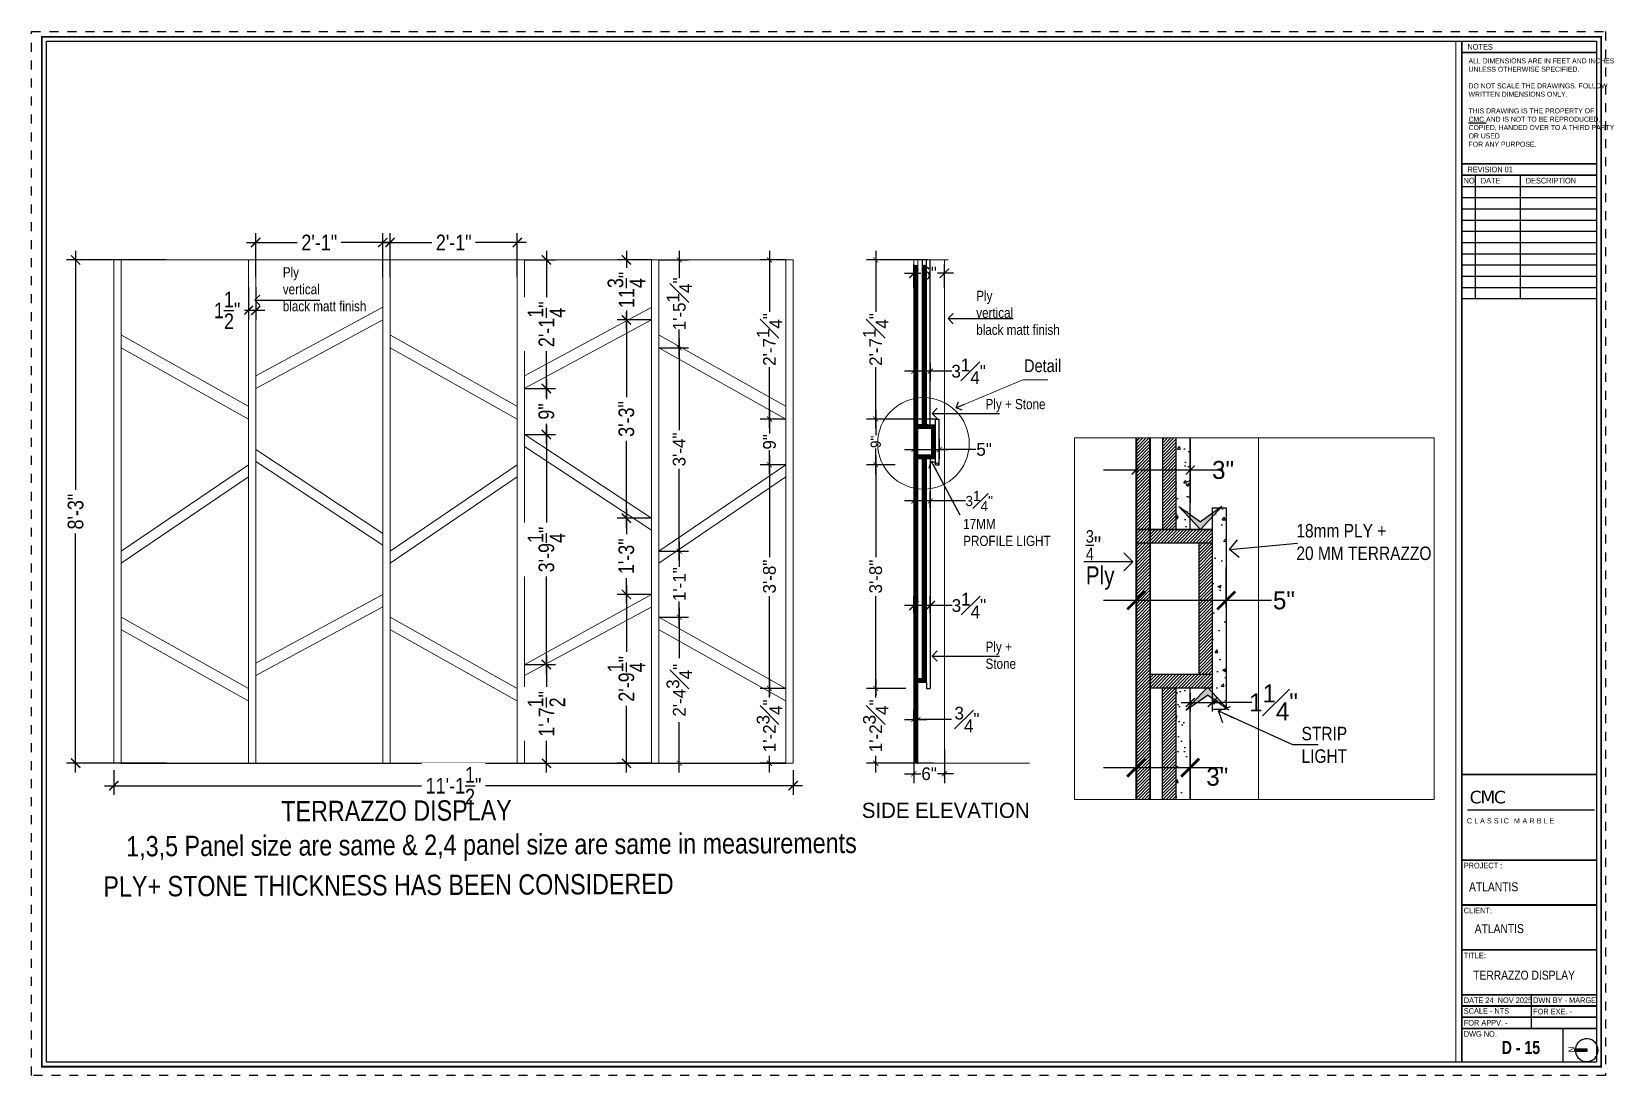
# Paper-space layout 'terrazzo display (2)' of a CAD drawing. Header units: inches. Extents: x -0.6 to 16.9, y -0.1 to 11.6.
# The model-space entities are those that its viewports show. They can reach past a viewport. Long polylines and large blocks are cut down to what shows.
import ezdxf

# ---------------------------------------------------------------- set-up
doc = ezdxf.new("R2010")
doc.units = ezdxf.units.IN
doc.header["$LTSCALE"] = 0.05
doc.header["$MEASUREMENT"] = 0
doc.header["$PDMODE"] = 3
doc.header["$PDSIZE"] = -4
for name, pattern in [('A2-XREF-115_FURN$0$HIDDEN', [0.375, 0.25, -0.125]), ('ACAD_ISO03W100', [30, 12, -18]), ('DASHED2', [0.375, 0.25, -0.125])]:
    doc.linetypes.add(name, pattern=pattern)
doc.layers.get('Defpoints').update_dxf_attribs({"linetype": 'DASHED2'})
for name, color, linetype in [('Civil Dimension - Text', 7, 'Continuous'), ('Flooring Hatch', 251, 'Continuous'), ('Flooring Layout', 7, 'Continuous'), ('FURNIITURE', 6, 'Continuous'), ('Furniture text & dimension', 7, 'Continuous'), ('Rk_Sheet format', 40, 'Continuous'), ('Rk_Sheet Format text', 8, 'Continuous'), ('Sheet format', 1, 'Continuous'), ('text', 4, 'Continuous')]:
    doc.layers.add(name, color=color, linetype=linetype)
doc.layers.add('FURNITURE', color=1, linetype='Continuous', lineweight=18)
doc.layers.add('hatch', color=7, linetype='Continuous', lineweight=25)
doc.layers.add('Nplot', color=3, linetype='Continuous', plot=False)
doc.styles.add('4MMOF3-8', font='ARIALN.TTF', dxfattribs={"height": 5.12})
doc.styles.add('9-128OF1-4', font='ARIALN.TTF', dxfattribs={"height": 3.0792})
doc.styles.add('ARIAL1', font='romans.shx', dxfattribs={"width": 0.85})
doc.styles.add('style2', font='stylu.ttf')
doc.styles.add('W1', font='')
doc.styles.add('W2', font='ARIALN.TTF')
doc.styles.get('W1').set_extended_font_data('Arial Black', italic=True)
doc.dimstyles.new('DIM 1-4', dxfattribs={"dimtxt": 3.0792, "dimasz": 1.82, "dimexe": 1.82, "dimexo": 0, "dimgap": 0.09, "dimtad": 0, "dimzin": 0, "dimdsep": 46, "dimlunit": 4, "dimtxsty": '9-128OF1-4', "dimblk": 'ARCHTICK', "dimcen": 1.8125, "dimdle": 1.82, "dimclrd": 8, "dimclre": 8, "dimadec": 0, "dimazin": 0, "dimtfac": 1, "dimtofl": 0, "dimtmove": 0, "dimatfit": 3, "dimldrblk": 'OPEN90', "dimfxl": 1, "dimtolj": 1, "dimtzin": 0, "dimlwd": -1, "dimarcsym": 0})
pattern_1 = [(45, (30167.59122, -2386.82025), (-0.08838834765, 0.08838834765), [])]
pattern_2 = [(45, (30167.09122, -2386.82025), (-0.08838834765, 0.08838834765), [])]
pattern_3 = [(50, (30167.0912, -2386.8202), (1.793150457, -0.156880337), [0.1875, -2.0625]), (355, (30167.0912, -2386.8202), (-0.346878334, 1.880480334), [0.15, -1.65]), (100.4514445, (30167.2406, -2386.8333), (1.446272117, 1.723599977), [0.15935048, -1.75285528]), (46.1842, (30167.0912, -2386.3202), (2.66810333, -0.4137982), [0.28125, -3.09375]), (96.6356355, (30167.3136, -2386.3547), (2.33665486, 2.4352965), [0.23902586, -2.6292844]), (351.184164, (30167.0912, -2386.3202), (2.33665486, 2.4352965), [0.225, -2.475]), (21, (30167.3412, -2386.4452), (1.49226763, -1.006547227), [0.1875, -2.0625]), (326, (30167.3412, -2386.4452), (0.60828833, 1.812875113), [0.15, -1.65]), (71.4514447, (30167.4656, -2386.5291), (2.10055594, 0.80632788), [0.159350475, -1.75285528]), (37.5, (30167.0912, -2386.82025), (0.0303996383, 0.8322346346), [0, -1.63, 0, -1.675, 0, -1.65625]), (7.5, (30167.0912, -2386.82025), (0.657673844, 0.98602928), [0, -0.955, 0, -1.5925, 0, -0.63125]), (327.5, (30166.5337, -2386.82025), (1.3345560904, -0.0563871793), [0, -0.625, 0, -1.95, 0, -2.5875]), (317.5, (30166.2837, -2386.8202), (1.457965423, 0.250262456), [0, -0.8125, 0, -1.295, 0, -1.8375])]

psp = doc.layouts.new('terrazzo display (2)')

# ---------------------------------------------------------------- texts
at = {"layer": 'Rk_Sheet Format text', "color": 0, "attachment_point": 1, "style": 'W2'}
for s, insert, char_height, width, rotation in [('NOTES', (15.352, 11.43), 0.0625, 1.42206, 0.0497), ('{\\C7;ALL DIMENSIONS ARE IN FEET AND INCHES UNLESS OTHERWISE SPECIFIED.\\P\\PDO NOT SCALE THE DRAWINGS. FOLLOW WRITTEN DIMENSIONS ONLY.\\P\\PTHIS DRAWING IS THE PROPERTY OF\\P\\LCMC \\lAND IS NOT TO BE REPRODUCED, COPIED, HANDED OVER TO A THIRD PARTY OR USED\\PFOR ANY PURPOSE.}', (15.364, 11.27), 0.05567, 1.4156, 0.0497), ('REVISION 01', (15.352, 10.065), 0.0625, 1.42206, 0.0497), ('NO.', (15.309, 9.94), 0.0625, 1.42206, 0.0497), ('DATE', (15.501, 9.94), 0.0625, 1.42206, 0.0497), ('DESCRIPTION', (16.001, 9.94), 0.0625, 1.42206, 0.0497), ('PROJECT :', (15.311, 2.314), 0.0625, 1.42206, 0.0497), ('ATLANTIS', (15.37, 2.096), 0.1, 1.4771, 0.0497), ('CLIENT:', (15.311, 1.814), 0.0625, 1.42206, 0.0497), ('ATLANTIS', (15.433, 1.63), 0.1, 1.4771, 0.0497), ('TITLE:', (15.311, 1.314), 0.0625, 1.42206, 0.0497), ('TERRAZZO DISPLAY', (15.416, 1.112), 0.1, 1.31828, 0.0497), ('DATE 24  NOV 2025', (15.311, 0.814), 0.0625, 1.42206, 0.0497), ('DWN BY - MARGE', (16.083, 0.814), 0.0625, 1.42206, 0.0497), ('\\A1;SCALE - NTS', (15.311, 0.695), 0.0625, 1.42206, 0.0497), ('FOR APPV. - ', (15.311, 0.564), 0.0625, 1.42206, 0.0497), ('FOR EXE. - ', (16.083, 0.689), 0.0625, 1.42206, 0.0497), ('DWG NO.', (15.311, 0.439), 0.0625, 1.42206, 0.0497), ('{\\fImpact|b0|i0|c0|p34;D - 15}', (15.734, 0.33), 0.14598, 2.07599, 0.0497), ('N', (16.477, 0.204), 0.0664, 1.76285, 90.9184)]:
    psp.add_mtext(s, dxfattribs=dict(at, insert=insert, char_height=char_height, width=width, rotation=rotation))
at = {"layer": 'Rk_Sheet Format text', "color": 0, "attachment_point": 1}
for s, insert, char_height, width, style in [('{\\fVerdana|b0|i0|c0|p34;\\T0.9;\\C7;CMC}', (15.376, 3.115), 0.14009, 1.36276, 'W1'), ('{\\T1.45;\\C7;CLASSIC MARBLE}', (15.346, 2.81), 0.05781, 2.47777, 'W2')]:
    psp.add_mtext(s, dxfattribs=dict(at, insert=insert, char_height=char_height, width=width, style=style))

msp = doc.modelspace()

# ---------------------------------------------------------------- texts
at = {"layer": 'text', "ltscale": 50}
for s, width, insert, char_height, attachment_point, style in [('{\\C32;\\c2648525;Ply\\Pvertical \\Pblack matt finish}', 455.5368202, (-39722.8128, -11832.20633), 2, 1, '9-128OF1-4'), ('{\\C30;\\c2254834;Detail}', 455.5368202, (-39713.41425, -11845.69965), 2.5, 1, '9-128OF1-4'), ('{\\C32;\\c2648525;Ply + Stone}', 657.6176512, (-39720.9803, -11853.4958), 2, 1, '9-128OF1-4'), ('{\\C32;\\c2648525;17MM \\PPROFILE LIGHT}', 657.6176512, (-39725.37337, -11877.06694), 2, 1, '9-128OF1-4'), ('{\\C32;\\c2648525;Ply +\\PStone}', 657.6176512, (-39720.9803, -11901.23199), 2, 1, '9-128OF1-4'), ('{\\fStylus BT|b0|i0|c0|p34;\\C32;\\c2648525;SIDE ELEVATION}', 657.6176512, (-39745.31039, -11934.42686), 3, 4, '4MMOF3-8'), ('\\A1;{\\H0.7x;\\C30;\\c2254834;\\S3/4;\\H1.42857x;" \\PPly}', 455.5368202, (-39929.54144, -12207.23653), 1, 1, '9-128OF1-4'), ('{\\C32;\\c2648525;18mm PLY +\\P20 MM TERRAZZO}', 455.5368202, (-39917.86047, -12206.8995), 0.75, 1, '9-128OF1-4'), ('{\\C30;\\c2254834;STRIP\\PLIGHT}', 657.6176512, (-39917.574, -12218.15471), 0.75, 1, '9-128OF1-4')]:
    msp.add_mtext_dynamic_manual_height_columns(s, width=width, gutter_width=15.396, heights=[0], dxfattribs=dict(at, insert=insert, char_height=char_height, attachment_point=attachment_point, style=style))
at = {"layer": 'text', "color": 7, "ltscale": 50, "true_color": 0xffffff, "char_height": 4, "width": 119.7881661, "attachment_point": 6, "rotation": 0.2712651, "style": '9-128OF1-4', "bg_fill": 2}
for s, insert in [('{\\C30;\\c2254834;TERRAZZO DISPLAY}', (-39814.16356, -11934.39326)), ('{\\C30;\\c2254834;PLY+ STONE THICKNESS HAS BEEN CONSIDERED}', (-39782.32791, -11948.88006))]:
    msp.add_mtext(s, dxfattribs=dict(at, insert=insert))

# ---------------------------------------------------------------- blocks, each defined once
blk = doc.blocks.new('_ArchTick')
at = {"color": 0, "const_width": 0.15}
blk.add_lwpolyline([(-0.5, -0.5), (0.5, 0.5)], dxfattribs=at)
blk = doc.blocks.new('*D657')
at = {"layer": 'Defpoints', "color": 0, "ltscale": 50, "transparency": 16777216}
for p in [(-39813.07, -11822.706), (-39838.07, -11829.446), (-39813.07, -11829.446)]:
    blk.add_point(p, dxfattribs=at)
at = {"layer": 'Flooring Layout', "color": 8, "linetype": 'ACAD_ISO03W100', "lineweight": -2, "ltscale": 50, "transparency": 16777216}
for p, q in [((-39838.07, -11829.446), (-39838.07, -11820.886)), ((-39813.07, -11829.446), (-39813.07, -11820.886))]:
    blk.add_line(p, q, dxfattribs=at)
at = {"layer": 'Flooring Layout', "color": 8, "linetype": 'ACAD_ISO03W100', "ltscale": 50, "transparency": 16777216}
for p, q in [((-39839.89, -11822.706), (-39829.041, -11822.706)), ((-39811.25, -11822.706), (-39822.1, -11822.706))]:
    blk.add_line(p, q, dxfattribs=at)
at = {"layer": 'Flooring Layout', "color": 8, "ltscale": 50, "transparency": 16777216, "xscale": 1.82, "yscale": 1.82, "zscale": 1.82, "rotation": 180}
blk.add_blockref('_ArchTick', (-39838.07, -11822.706), dxfattribs=at)
at = {"layer": 'Flooring Layout', "color": 8, "ltscale": 50, "transparency": 16777216, "xscale": 1.82, "yscale": 1.82, "zscale": 1.82}
blk.add_blockref('_ArchTick', (-39813.07, -11822.706), dxfattribs=at)
at = {"layer": 'Flooring Layout', "color": 0, "ltscale": 50, "transparency": 16777216, "insert": (-39825.57, -11822.706), "char_height": 3.0792, "attachment_point": 5, "style": '9-128OF1-4', "bg_fill": 3, "box_fill_scale": 1.25, "bg_fill_color": 256, "bg_fill_true_color": 13158600, "bg_fill_transparency": 0}
blk.add_mtext('\\A1;2\'-1"', dxfattribs=at)
blk = doc.blocks.new('_Open90')
at = {"color": 0, "linetype": 'ByBlock', "lineweight": -2}
for p, q in [((-0.5, 0.5), (0, 0)), ((0, 0), (-1, 0)), ((0, 0), (-0.5, -0.5))]:
    blk.add_line(p, q, dxfattribs=at)
blk = doc.blocks.new('*D760')
at = {"layer": 'Defpoints', "color": 0, "ltscale": 50, "transparency": 16777216}
for p in [(-39882.071, -11826.146), (-39899.923, -11925.146), (-39882.071, -11925.146)]:
    blk.add_point(p, dxfattribs=at)
at = {"layer": 'Flooring Layout', "color": 8, "linetype": 'ACAD_ISO03W100', "ltscale": 50, "transparency": 16777216}
for p, q in [((-39899.923, -11824.326), (-39899.923, -11872.196)), ((-39899.923, -11926.966), (-39899.923, -11879.096))]:
    blk.add_line(p, q, dxfattribs=at)
at = {"layer": 'Flooring Layout', "color": 8, "linetype": 'ACAD_ISO03W100', "lineweight": -2, "ltscale": 50, "transparency": 16777216}
for p, q in [((-39882.071, -11826.146), (-39901.743, -11826.146)), ((-39882.071, -11925.146), (-39901.743, -11925.146))]:
    blk.add_line(p, q, dxfattribs=at)
at = {"layer": 'Flooring Layout', "color": 8, "ltscale": 50, "transparency": 16777216, "xscale": 1.82, "yscale": 1.82, "zscale": 1.82}
for p, rotation in [((-39899.923, -11826.146), 90), ((-39899.923, -11925.146), 270)]:
    blk.add_blockref('_ArchTick', p, dxfattribs=dict(at, rotation=rotation))
at = {"layer": 'Flooring Layout', "color": 0, "ltscale": 50, "transparency": 16777216, "insert": (-39899.923, -11875.646), "char_height": 3.0792, "attachment_point": 5, "rotation": 90, "style": '9-128OF1-4', "bg_fill": 3, "box_fill_scale": 1.25, "bg_fill_color": 256, "bg_fill_true_color": 13158600, "bg_fill_transparency": 0}
blk.add_mtext('\\A1;8\'-3"', dxfattribs=at)
blk = doc.blocks.new('*D781')
at = {"layer": 'Defpoints', "color": 0, "ltscale": 50, "transparency": 16777216}
for p in [(-39892.393, -11926.501), (-39758.813, -11926.501), (-39758.813, -11929.558)]:
    blk.add_point(p, dxfattribs=at)
at = {"layer": 'Flooring Layout', "color": 8, "linetype": 'ACAD_ISO03W100', "lineweight": -2, "ltscale": 50, "transparency": 16777216}
for p, q in [((-39892.393, -11926.501), (-39892.393, -11931.378)), ((-39758.813, -11926.501), (-39758.813, -11931.378))]:
    blk.add_line(p, q, dxfattribs=at)
at = {"layer": 'Flooring Layout', "color": 8, "linetype": 'ACAD_ISO03W100', "ltscale": 50, "transparency": 16777216}
for p, q in [((-39894.213, -11929.558), (-39830.84, -11929.558)), ((-39756.993, -11929.558), (-39820.366, -11929.558))]:
    blk.add_line(p, q, dxfattribs=at)
at = {"layer": 'Flooring Layout', "color": 8, "ltscale": 50, "transparency": 16777216, "xscale": 1.82, "yscale": 1.82, "zscale": 1.82, "rotation": 180}
blk.add_blockref('_ArchTick', (-39892.393, -11929.558), dxfattribs=at)
at = {"layer": 'Flooring Layout', "color": 8, "ltscale": 50, "transparency": 16777216, "xscale": 1.82, "yscale": 1.82, "zscale": 1.82}
blk.add_blockref('_ArchTick', (-39758.813, -11929.558), dxfattribs=at)
at = {"layer": 'Flooring Layout', "color": 0, "ltscale": 50, "transparency": 16777216, "insert": (-39825.603, -11929.558), "char_height": 3.0792, "attachment_point": 5, "style": '9-128OF1-4', "bg_fill": 3, "box_fill_scale": 1.25, "bg_fill_color": 256, "bg_fill_true_color": 13158600, "bg_fill_transparency": 0}
blk.add_mtext('\\A1;11\'-1{\\H1x;\\S1/2;}"', dxfattribs=at)
blk = doc.blocks.new('*D782')
at = {"layer": 'Defpoints', "color": 0, "ltscale": 50, "transparency": 16777216}
for p in [(-39839.511, -11822.706), (-39864.511, -11829.446), (-39839.511, -11829.446)]:
    blk.add_point(p, dxfattribs=at)
at = {"layer": 'Flooring Layout', "color": 8, "linetype": 'ACAD_ISO03W100', "lineweight": -2, "ltscale": 50, "transparency": 16777216}
for p, q in [((-39864.511, -11829.446), (-39864.511, -11820.886)), ((-39839.511, -11829.446), (-39839.511, -11820.886))]:
    blk.add_line(p, q, dxfattribs=at)
at = {"layer": 'Flooring Layout', "color": 8, "linetype": 'ACAD_ISO03W100', "ltscale": 50, "transparency": 16777216}
for p, q in [((-39866.331, -11822.706), (-39855.482, -11822.706)), ((-39837.691, -11822.706), (-39848.541, -11822.706))]:
    blk.add_line(p, q, dxfattribs=at)
at = {"layer": 'Flooring Layout', "color": 8, "ltscale": 50, "transparency": 16777216, "xscale": 1.82, "yscale": 1.82, "zscale": 1.82, "rotation": 180}
blk.add_blockref('_ArchTick', (-39864.511, -11822.706), dxfattribs=at)
at = {"layer": 'Flooring Layout', "color": 8, "ltscale": 50, "transparency": 16777216, "xscale": 1.82, "yscale": 1.82, "zscale": 1.82}
blk.add_blockref('_ArchTick', (-39839.511, -11822.706), dxfattribs=at)
at = {"layer": 'Flooring Layout', "color": 0, "ltscale": 50, "transparency": 16777216, "insert": (-39852.011, -11822.706), "char_height": 3.0792, "attachment_point": 5, "style": '9-128OF1-4', "bg_fill": 3, "box_fill_scale": 1.25, "bg_fill_color": 256, "bg_fill_true_color": 13158600, "bg_fill_transparency": 0}
blk.add_mtext('\\A1;2\'-1"', dxfattribs=at)
blk = doc.blocks.new('*D785')
at = {"layer": 'Defpoints', "color": 0, "ltscale": 50, "transparency": 16777216}
for p in [(-39735.109, -11846.486), (-39731.849, -11846.486), (-39735.109, -11848.028)]:
    blk.add_point(p, dxfattribs=at)
at = {"layer": 'Furniture text & dimension', "color": 8, "lineweight": -2, "ltscale": 50, "transparency": 16777216}
for p, q in [((-39735.109, -11846.486), (-39735.109, -11849.848)), ((-39731.849, -11846.486), (-39731.849, -11849.848))]:
    blk.add_line(p, q, dxfattribs=at)
at = {"layer": 'Furniture text & dimension', "color": 8, "ltscale": 50, "transparency": 16777216}
for p, q in [((-39730.029, -11848.028), (-39736.929, -11848.028)), ((-39727.64, -11848.028), (-39731.849, -11848.028))]:
    blk.add_line(p, q, dxfattribs=at)
at = {"layer": 'Furniture text & dimension', "color": 8, "ltscale": 50, "transparency": 16777216, "rotation": 180}
blk.add_blockref('_ArchTick', (-39735.109, -11848.028), dxfattribs=at)
at = {"layer": 'Furniture text & dimension', "color": 8, "ltscale": 50, "transparency": 16777216}
blk.add_blockref('_ArchTick', (-39731.849, -11848.028), dxfattribs=at)
at = {"layer": 'Furniture text & dimension', "color": 0, "lineweight": 15, "ltscale": 50, "transparency": 16777216, "insert": (-39724.318, -11848.028), "char_height": 2.5, "attachment_point": 5, "style": 'style2'}
blk.add_mtext('\\A1;3{\\H1x;\\S1#4;}"', dxfattribs=at)
blk = doc.blocks.new('*D786')
at = {"layer": 'Defpoints', "color": 0, "ltscale": 50, "transparency": 16777216}
for p in [(-39729.079, -11922.412), (-39735.079, -11925.146), (-39735.079, -11927.217)]:
    blk.add_point(p, dxfattribs=at)
at = {"layer": 'Furniture text & dimension', "color": 8, "lineweight": -2, "ltscale": 50, "transparency": 16777216}
for p, q in [((-39729.079, -11922.412), (-39729.079, -11929.037)), ((-39735.079, -11925.146), (-39735.079, -11929.037))]:
    blk.add_line(p, q, dxfattribs=at)
at = {"layer": 'Furniture text & dimension', "color": 8, "ltscale": 50, "transparency": 16777216}
for p, q in [((-39736.899, -11927.217), (-39733.694, -11927.217)), ((-39727.259, -11927.217), (-39730.464, -11927.217))]:
    blk.add_line(p, q, dxfattribs=at)
at = {"layer": 'Furniture text & dimension', "color": 8, "ltscale": 50, "transparency": 16777216, "rotation": 180}
blk.add_blockref('_ArchTick', (-39735.079, -11927.217), dxfattribs=at)
at = {"layer": 'Furniture text & dimension', "color": 8, "ltscale": 50, "transparency": 16777216}
blk.add_blockref('_ArchTick', (-39729.079, -11927.217), dxfattribs=at)
at = {"layer": 'Furniture text & dimension', "color": 0, "lineweight": 15, "ltscale": 50, "transparency": 16777216, "insert": (-39732.079, -11927.217), "char_height": 2.5, "attachment_point": 5, "style": 'style2'}
blk.add_mtext('\\A1;6"', dxfattribs=at)
blk = doc.blocks.new('*D787')
at = {"layer": 'Defpoints', "color": 0, "ltscale": 50, "transparency": 16777216}
for p in [(-39735.079, -11894.113), (-39735.079, -11895.623), (-39731.849, -11895.623)]:
    blk.add_point(p, dxfattribs=at)
at = {"layer": 'Furniture text & dimension', "color": 8, "lineweight": -2, "ltscale": 50, "transparency": 16777216}
for p, q in [((-39735.079, -11895.623), (-39735.079, -11892.293)), ((-39731.849, -11895.623), (-39731.849, -11892.293))]:
    blk.add_line(p, q, dxfattribs=at)
at = {"layer": 'Furniture text & dimension', "color": 8, "ltscale": 50, "transparency": 16777216}
for p, q in [((-39730.029, -11894.113), (-39736.899, -11894.113)), ((-39727.58, -11894.113), (-39731.849, -11894.113))]:
    blk.add_line(p, q, dxfattribs=at)
at = {"layer": 'Furniture text & dimension', "color": 8, "ltscale": 50, "transparency": 16777216, "xscale": 1.82, "yscale": 1.82, "zscale": 1.82, "rotation": 180}
blk.add_blockref('_ArchTick', (-39735.079, -11894.113), dxfattribs=at)
at = {"layer": 'Furniture text & dimension', "color": 8, "ltscale": 50, "transparency": 16777216, "xscale": 1.82, "yscale": 1.82, "zscale": 1.82}
blk.add_blockref('_ArchTick', (-39731.849, -11894.113), dxfattribs=at)
at = {"layer": 'Furniture text & dimension', "color": 0, "lineweight": 15, "ltscale": 50, "transparency": 16777216, "insert": (-39724.258, -11894.113), "char_height": 2.5, "attachment_point": 5, "style": 'style2'}
blk.add_mtext('\\A1;3{\\H1x;\\S1#4;}"', dxfattribs=at)
blk = doc.blocks.new('*D788')
at = {"layer": 'Defpoints', "color": 0, "ltscale": 50, "transparency": 16777216}
for p in [(-39732.344, -11826.146), (-39742.576, -11857.428), (-39736.877, -11857.428)]:
    blk.add_point(p, dxfattribs=at)
at = {"layer": 'Furniture text & dimension', "color": 8, "ltscale": 50, "transparency": 16777216}
for p, q in [((-39742.576, -11824.326), (-39742.576, -11836.353)), ((-39742.576, -11859.248), (-39742.576, -11847.22))]:
    blk.add_line(p, q, dxfattribs=at)
at = {"layer": 'Furniture text & dimension', "color": 8, "lineweight": -2, "ltscale": 50, "transparency": 16777216}
for p, q in [((-39732.344, -11826.146), (-39744.396, -11826.146)), ((-39736.877, -11857.428), (-39744.396, -11857.428))]:
    blk.add_line(p, q, dxfattribs=at)
at = {"layer": 'Furniture text & dimension', "color": 8, "ltscale": 50, "transparency": 16777216}
for p, rotation in [((-39742.576, -11826.146), 90), ((-39742.576, -11857.428), 270)]:
    blk.add_blockref('_ArchTick', p, dxfattribs=dict(at, rotation=rotation))
at = {"layer": 'Furniture text & dimension', "color": 0, "lineweight": 15, "ltscale": 50, "transparency": 16777216, "insert": (-39742.576, -11841.787), "char_height": 2.5, "attachment_point": 5, "rotation": 90, "style": 'style2'}
blk.add_mtext('\\A1;2\'-7{\\H1x;\\S1#4;}"', dxfattribs=at)
blk = doc.blocks.new('*D789')
at = {"layer": 'Defpoints', "color": 0, "ltscale": 50, "transparency": 16777216}
for p in [(-39735.079, -11871.007), (-39735.079, -11873.555), (-39731.849, -11874.895)]:
    blk.add_point(p, dxfattribs=at)
at = {"layer": 'Furniture text & dimension', "color": 8, "lineweight": -2, "ltscale": 50, "transparency": 16777216}
for p, q in [((-39735.079, -11871.007), (-39735.079, -11875.375)), ((-39731.849, -11874.895), (-39731.849, -11871.735))]:
    blk.add_line(p, q, dxfattribs=at)
at = {"layer": 'Furniture text & dimension', "color": 8, "ltscale": 50, "transparency": 16777216}
for p, q in [((-39730.029, -11873.555), (-39736.899, -11873.555)), ((-39724.909, -11873.555), (-39731.849, -11873.555))]:
    blk.add_line(p, q, dxfattribs=at)
at = {"layer": 'Furniture text & dimension', "color": 8, "ltscale": 50, "transparency": 16777216, "rotation": 180}
blk.add_blockref('_ArchTick', (-39735.079, -11873.555), dxfattribs=at)
at = {"layer": 'Furniture text & dimension', "color": 8, "ltscale": 50, "transparency": 16777216}
blk.add_blockref('_ArchTick', (-39731.849, -11873.555), dxfattribs=at)
at = {"layer": 'Furniture text & dimension', "color": 0, "lineweight": 15, "ltscale": 50, "transparency": 16777216, "insert": (-39722.233, -11873.555), "char_height": 2.5, "attachment_point": 5, "style": 'style2'}
blk.add_mtext('\\A1;{\\H0.8x;3{\\H1x;\\S1#4;}"}', dxfattribs=at)
blk = doc.blocks.new('*D790')
at = {"layer": 'Defpoints', "color": 0, "ltscale": 50, "transparency": 16777216}
for p in [(-39735.079, -11828.762), (-39735.079, -11831.646), (-39729.079, -11831.646)]:
    blk.add_point(p, dxfattribs=at)
at = {"layer": 'Furniture text & dimension', "color": 8, "lineweight": -2, "ltscale": 50, "transparency": 16777216}
for p, q in [((-39735.079, -11831.646), (-39735.079, -11826.942)), ((-39729.079, -11831.646), (-39729.079, -11826.942))]:
    blk.add_line(p, q, dxfattribs=at)
at = {"layer": 'Furniture text & dimension', "color": 8, "ltscale": 50, "transparency": 16777216}
for p, q in [((-39736.899, -11828.762), (-39733.694, -11828.762)), ((-39727.259, -11828.762), (-39730.464, -11828.762))]:
    blk.add_line(p, q, dxfattribs=at)
at = {"layer": 'Furniture text & dimension', "color": 8, "ltscale": 50, "transparency": 16777216, "xscale": 1.82, "yscale": 1.82, "zscale": 1.82, "rotation": 180}
blk.add_blockref('_ArchTick', (-39735.079, -11828.762), dxfattribs=at)
at = {"layer": 'Furniture text & dimension', "color": 8, "ltscale": 50, "transparency": 16777216, "xscale": 1.82, "yscale": 1.82, "zscale": 1.82}
blk.add_blockref('_ArchTick', (-39729.079, -11828.762), dxfattribs=at)
at = {"layer": 'Furniture text & dimension', "color": 0, "lineweight": 15, "ltscale": 50, "transparency": 16777216, "insert": (-39732.079, -11828.762), "char_height": 2.5, "attachment_point": 5, "style": 'style2'}
blk.add_mtext('\\A1;6"', dxfattribs=at)
blk = doc.blocks.new('*D791')
at = {"layer": 'Defpoints', "color": 0, "ltscale": 50, "transparency": 16777216}
for p in [(-39736.686, -11910.42), (-39742.576, -11925.146), (-39731.195, -11925.146)]:
    blk.add_point(p, dxfattribs=at)
at = {"layer": 'Furniture text & dimension', "color": 8, "ltscale": 50, "transparency": 16777216}
for p, q in [((-39742.576, -11908.6), (-39742.576, -11911.864)), ((-39742.576, -11926.966), (-39742.576, -11923.702))]:
    blk.add_line(p, q, dxfattribs=at)
at = {"layer": 'Furniture text & dimension', "color": 8, "lineweight": -2, "ltscale": 50, "transparency": 16777216}
for p, q in [((-39736.686, -11910.42), (-39744.396, -11910.42)), ((-39731.195, -11925.146), (-39744.396, -11925.146))]:
    blk.add_line(p, q, dxfattribs=at)
at = {"layer": 'Furniture text & dimension', "color": 8, "ltscale": 50, "transparency": 16777216}
for p, rotation in [((-39742.576, -11910.42), 90), ((-39742.576, -11925.146), 270)]:
    blk.add_blockref('_ArchTick', p, dxfattribs=dict(at, rotation=rotation))
at = {"layer": 'Furniture text & dimension', "color": 0, "lineweight": 15, "ltscale": 50, "transparency": 16777216, "insert": (-39742.576, -11917.783), "char_height": 2.5, "attachment_point": 5, "rotation": 90, "style": 'style2'}
blk.add_mtext('\\A1;1\'-2{\\H1x;\\S3#4;}"', dxfattribs=at)
blk = doc.blocks.new('*D792')
at = {"layer": 'Defpoints', "color": 0, "ltscale": 50, "transparency": 16777216}
for p in [(-39730.849, -11857.428), (-39742.577, -11866.428), (-39738.778, -11866.428)]:
    blk.add_point(p, dxfattribs=at)
at = {"layer": 'Furniture text & dimension', "color": 8, "ltscale": 50, "transparency": 16777216}
for p, q in [((-39742.577, -11855.608), (-39742.577, -11860.603)), ((-39742.577, -11868.248), (-39742.577, -11863.252))]:
    blk.add_line(p, q, dxfattribs=at)
at = {"layer": 'Furniture text & dimension', "color": 8, "lineweight": -2, "ltscale": 50, "transparency": 16777216}
for p, q in [((-39730.849, -11857.428), (-39744.397, -11857.428)), ((-39738.778, -11866.428), (-39744.397, -11866.428))]:
    blk.add_line(p, q, dxfattribs=at)
at = {"layer": 'Furniture text & dimension', "color": 8, "ltscale": 50, "transparency": 16777216}
for p, rotation in [((-39742.577, -11857.428), 90), ((-39742.577, -11866.428), 270)]:
    blk.add_blockref('_ArchTick', p, dxfattribs=dict(at, rotation=rotation))
at = {"layer": 'Furniture text & dimension', "color": 0, "lineweight": 15, "ltscale": 50, "transparency": 16777216, "insert": (-39742.577, -11861.928), "char_height": 2.5, "attachment_point": 5, "rotation": 90, "style": 'style2'}
blk.add_mtext('\\A1;{\\H0.8x;9"}', dxfattribs=at)
blk = doc.blocks.new('*D793')
at = {"layer": 'Defpoints', "color": 0, "ltscale": 50, "transparency": 16777216}
for p in [(-39730.099, -11861.334), (-39735.079, -11863.042), (-39730.099, -11863.416)]:
    blk.add_point(p, dxfattribs=at)
at = {"layer": 'Furniture text & dimension', "color": 8, "lineweight": -2, "ltscale": 50, "transparency": 16777216}
for p, q in [((-39730.099, -11861.334), (-39730.099, -11865.236)), ((-39735.079, -11863.042), (-39735.079, -11865.236))]:
    blk.add_line(p, q, dxfattribs=at)
at = {"layer": 'Furniture text & dimension', "color": 8, "ltscale": 50, "transparency": 16777216}
for p, q in [((-39736.899, -11863.416), (-39728.279, -11863.416)), ((-39722.861, -11863.416), (-39730.099, -11863.416))]:
    blk.add_line(p, q, dxfattribs=at)
at = {"layer": 'Furniture text & dimension', "color": 8, "ltscale": 50, "transparency": 16777216, "rotation": 180}
blk.add_blockref('_ArchTick', (-39735.079, -11863.416), dxfattribs=at)
at = {"layer": 'Furniture text & dimension', "color": 8, "ltscale": 50, "transparency": 16777216}
blk.add_blockref('_ArchTick', (-39730.099, -11863.416), dxfattribs=at)
at = {"layer": 'Furniture text & dimension', "color": 0, "lineweight": 15, "ltscale": 50, "transparency": 16777216, "insert": (-39721.267, -11863.416), "char_height": 2.5, "attachment_point": 5, "style": 'style2'}
blk.add_mtext('\\A1;5"', dxfattribs=at)
blk = doc.blocks.new('*D794')
at = {"layer": 'Defpoints', "color": 0, "ltscale": 50, "transparency": 16777216}
for p in [(-39735.079, -11916.533), (-39734.319, -11916.533), (-39734.319, -11916.533)]:
    blk.add_point(p, dxfattribs=at)
at = {"layer": 'Furniture text & dimension', "color": 8, "lineweight": -2, "ltscale": 50, "transparency": 16777216}
for p, q in [((-39735.079, -11916.533), (-39735.079, -11914.713)), ((-39734.319, -11916.533), (-39734.319, -11914.713))]:
    blk.add_line(p, q, dxfattribs=at)
at = {"layer": 'Furniture text & dimension', "color": 8, "ltscale": 50, "transparency": 16777216}
for p, q in [((-39736.899, -11916.533), (-39732.499, -11916.533)), ((-39727.671, -11916.533), (-39734.319, -11916.533))]:
    blk.add_line(p, q, dxfattribs=at)
at = {"layer": 'Furniture text & dimension', "color": 8, "ltscale": 50, "transparency": 16777216, "rotation": 180}
blk.add_blockref('_ArchTick', (-39735.079, -11916.533), dxfattribs=at)
at = {"layer": 'Furniture text & dimension', "color": 8, "ltscale": 50, "transparency": 16777216}
blk.add_blockref('_ArchTick', (-39734.319, -11916.533), dxfattribs=at)
at = {"layer": 'Furniture text & dimension', "color": 0, "lineweight": 15, "ltscale": 50, "transparency": 16777216, "insert": (-39724.637, -11916.533), "char_height": 2.5, "attachment_point": 5, "style": 'style2'}
blk.add_mtext('\\A1;{\\H1x;\\S3#4;}"', dxfattribs=at)
blk = doc.blocks.new('*D784')
at = {"layer": 'Defpoints', "color": 0, "ltscale": 50, "transparency": 16777216}
for p in [(-39738.778, -11866.428), (-39742.577, -11910.42), (-39738.778, -11910.42)]:
    blk.add_point(p, dxfattribs=at)
at = {"layer": 'Furniture text & dimension', "color": 8, "ltscale": 50, "transparency": 16777216}
for p, q in [((-39742.577, -11864.608), (-39742.577, -11884.592)), ((-39742.577, -11912.24), (-39742.577, -11892.256))]:
    blk.add_line(p, q, dxfattribs=at)
at = {"layer": 'Furniture text & dimension', "color": 8, "lineweight": -2, "ltscale": 50, "transparency": 16777216}
for p, q in [((-39738.778, -11866.428), (-39744.397, -11866.428)), ((-39738.778, -11910.42), (-39744.397, -11910.42))]:
    blk.add_line(p, q, dxfattribs=at)
at = {"layer": 'Furniture text & dimension', "color": 8, "ltscale": 50, "transparency": 16777216}
for p, rotation in [((-39742.577, -11866.428), 90), ((-39742.577, -11910.42), 270)]:
    blk.add_blockref('_ArchTick', p, dxfattribs=dict(at, rotation=rotation))
at = {"layer": 'Furniture text & dimension', "color": 0, "lineweight": 15, "ltscale": 50, "transparency": 16777216, "insert": (-39742.577, -11888.424), "char_height": 2.5, "attachment_point": 5, "rotation": 90, "style": 'style2'}
blk.add_mtext('\\A1;3\'-8"', dxfattribs=at)
blk = doc.blocks.new('*D798')
at = {"layer": 'Defpoints', "color": 0, "ltscale": 50, "transparency": 16777216}
for p in [(-39926.748, -12202.172), (-39923.748, -12202.172), (-39926.748, -12203.906)]:
    blk.add_point(p, dxfattribs=at)
at = {"layer": 'Furniture text & dimension', "color": 8, "lineweight": -2, "ltscale": 50, "transparency": 16777216}
for p, q in [((-39926.748, -12202.172), (-39926.748, -12205.726)), ((-39923.748, -12202.172), (-39923.748, -12205.726))]:
    blk.add_line(p, q, dxfattribs=at)
at = {"layer": 'Furniture text & dimension', "color": 8, "ltscale": 50, "transparency": 16777216}
for p, q in [((-39921.928, -12203.906), (-39928.568, -12203.906)), ((-39922.639, -12203.906), (-39923.748, -12203.906))]:
    blk.add_line(p, q, dxfattribs=at)
at = {"layer": 'Furniture text & dimension', "color": 8, "ltscale": 50, "transparency": 16777216, "xscale": 0.5, "yscale": 0.5, "zscale": 0.5, "rotation": 180}
blk.add_blockref('_ArchTick', (-39926.748, -12203.906), dxfattribs=at)
at = {"layer": 'Furniture text & dimension', "color": 8, "ltscale": 50, "transparency": 16777216, "xscale": 0.5, "yscale": 0.5, "zscale": 0.5}
blk.add_blockref('_ArchTick', (-39923.748, -12203.906), dxfattribs=at)
at = {"layer": 'Furniture text & dimension', "color": 0, "lineweight": 15, "ltscale": 50, "transparency": 16777216, "insert": (-39921.928, -12203.906), "char_height": 1, "attachment_point": 5, "style": 'style2'}
blk.add_mtext('\\A1;3"', dxfattribs=at)
blk = doc.blocks.new('adwawd')
at = {"layer": 'Flooring Hatch', "ltscale": 50, "true_color": 0xcd6928}
h = blk.add_hatch(color=32, dxfattribs=at)
h.dxf.hatch_style = 1
h.paths.add_polyline_path([(-77941.34, -7094.04), (-77946.01, -7099.05), (-77941.34, -7095.73), (-77936.68, -7099.05)])
at = {"layer": 'Civil Dimension - Text', "color": 2, "ltscale": 50}
for p, q in [((-77941.34, -7094.04), (-77946.01, -7099.05)), ((-77946.01, -7099.05), (-77941.34, -7095.73)), ((-77941.34, -7094.04), (-77936.68, -7099.05)), ((-77936.68, -7099.05), (-77941.34, -7095.73))]:
    blk.add_line(p, q, dxfattribs=at)
blk = doc.blocks.new('*D799')
at = {"layer": 'Defpoints', "color": 0, "ltscale": 50, "transparency": 16777216}
for p in [(-39926.748, -12211.142), (-39926.748, -12211.539), (-39921.748, -12211.539)]:
    blk.add_point(p, dxfattribs=at)
at = {"layer": 'Furniture text & dimension', "color": 8, "lineweight": -2, "ltscale": 50, "transparency": 16777216}
for p, q in [((-39926.748, -12211.539), (-39926.748, -12209.322)), ((-39921.748, -12211.539), (-39921.748, -12209.322))]:
    blk.add_line(p, q, dxfattribs=at)
at = {"layer": 'Furniture text & dimension', "color": 8, "ltscale": 50, "transparency": 16777216}
for p, q in [((-39919.928, -12211.142), (-39928.568, -12211.142)), ((-39919.242, -12211.142), (-39921.748, -12211.142))]:
    blk.add_line(p, q, dxfattribs=at)
at = {"layer": 'Furniture text & dimension', "color": 8, "ltscale": 50, "transparency": 16777216, "rotation": 180}
blk.add_blockref('_ArchTick', (-39926.748, -12211.142), dxfattribs=at)
at = {"layer": 'Furniture text & dimension', "color": 8, "ltscale": 50, "transparency": 16777216}
blk.add_blockref('_ArchTick', (-39921.748, -12211.142), dxfattribs=at)
at = {"layer": 'Furniture text & dimension', "color": 0, "lineweight": 15, "ltscale": 50, "transparency": 16777216, "insert": (-39918.55, -12211.142), "char_height": 1, "attachment_point": 5, "style": 'style2'}
blk.add_mtext('\\A1;5"', dxfattribs=at)
blk = doc.blocks.new('*D801')
at = {"layer": 'Defpoints', "color": 0, "ltscale": 50, "transparency": 16777216}
for p in [(-39926.748, -12218.882), (-39923.753, -12218.882), (-39926.748, -12220.424)]:
    blk.add_point(p, dxfattribs=at)
at = {"layer": 'Furniture text & dimension', "color": 8, "lineweight": -2, "ltscale": 50, "transparency": 16777216}
for p, q in [((-39926.748, -12218.882), (-39926.748, -12222.244)), ((-39923.753, -12218.882), (-39923.753, -12222.244))]:
    blk.add_line(p, q, dxfattribs=at)
at = {"layer": 'Furniture text & dimension', "color": 8, "ltscale": 50, "transparency": 16777216}
blk.add_line((-39921.933, -12220.424), (-39928.568, -12220.424), dxfattribs=at)
at = {"layer": 'Furniture text & dimension', "color": 8, "ltscale": 50, "transparency": 16777216, "rotation": 180}
blk.add_blockref('_ArchTick', (-39926.748, -12220.424), dxfattribs=at)
at = {"layer": 'Furniture text & dimension', "color": 8, "ltscale": 50, "transparency": 16777216}
blk.add_blockref('_ArchTick', (-39923.753, -12220.424), dxfattribs=at)
at = {"layer": 'Furniture text & dimension', "color": 0, "lineweight": 15, "ltscale": 50, "transparency": 16777216, "insert": (-39922.249, -12220.93), "char_height": 1, "attachment_point": 5, "style": 'style2'}
blk.add_mtext('\\A1;3"', dxfattribs=at)
blk = doc.blocks.new('*D804')
at = {"layer": 'Defpoints', "color": 0, "ltscale": 50, "transparency": 16777216}
for p in [(-39923.748, -12216.287), (-39922.528, -12216.287), (-39922.528, -12216.805)]:
    blk.add_point(p, dxfattribs=at)
at = {"layer": 'Furniture text & dimension', "color": 8, "lineweight": -2, "ltscale": 50, "transparency": 16777216}
for p, q in [((-39923.748, -12216.287), (-39923.748, -12217.305)), ((-39922.528, -12216.287), (-39922.528, -12217.305))]:
    blk.add_line(p, q, dxfattribs=at)
at = {"layer": 'Furniture text & dimension', "color": 8, "ltscale": 50, "transparency": 16777216}
for p, q in [((-39924.248, -12216.805), (-39922.028, -12216.805)), ((-39920.334, -12216.805), (-39922.528, -12216.805))]:
    blk.add_line(p, q, dxfattribs=at)
at = {"layer": 'Furniture text & dimension', "color": 8, "ltscale": 50, "transparency": 16777216, "xscale": 0.5, "yscale": 0.5, "zscale": 0.5, "rotation": 180}
blk.add_blockref('_ArchTick', (-39923.748, -12216.805), dxfattribs=at)
at = {"layer": 'Furniture text & dimension', "color": 8, "ltscale": 50, "transparency": 16777216, "xscale": 0.5, "yscale": 0.5, "zscale": 0.5}
blk.add_blockref('_ArchTick', (-39922.528, -12216.805), dxfattribs=at)
at = {"layer": 'Furniture text & dimension', "color": 0, "lineweight": 15, "ltscale": 50, "transparency": 16777216, "insert": (-39919.129, -12216.805), "char_height": 1, "attachment_point": 5, "style": 'style2'}
blk.add_mtext('\\A1;1{\\H1x;\\S1#4;}"', dxfattribs=at)
blk = doc.blocks.new('*D805')
at = {"layer": 'Defpoints', "color": 0, "ltscale": 50, "transparency": 16777216}
for p in [(-39760.254, -11826.146), (-39763.475, -11857.428), (-39760.254, -11857.428)]:
    blk.add_point(p, dxfattribs=at)
at = {"layer": 'Furniture text & dimension', "color": 8, "ltscale": 50, "transparency": 16777216}
for p, q in [((-39763.475, -11824.326), (-39763.475, -11836.353)), ((-39763.475, -11859.248), (-39763.475, -11847.22))]:
    blk.add_line(p, q, dxfattribs=at)
at = {"layer": 'Furniture text & dimension', "color": 8, "lineweight": -2, "ltscale": 50, "transparency": 16777216}
for p, q in [((-39760.254, -11826.146), (-39765.295, -11826.146)), ((-39760.254, -11857.428), (-39765.295, -11857.428))]:
    blk.add_line(p, q, dxfattribs=at)
at = {"layer": 'Furniture text & dimension', "color": 8, "ltscale": 50, "transparency": 16777216}
for p, rotation in [((-39763.475, -11826.146), 90), ((-39763.475, -11857.428), 270)]:
    blk.add_blockref('_ArchTick', p, dxfattribs=dict(at, rotation=rotation))
at = {"layer": 'Furniture text & dimension', "color": 0, "lineweight": 15, "ltscale": 50, "transparency": 16777216, "insert": (-39763.475, -11841.787), "char_height": 2.5, "attachment_point": 5, "rotation": 90, "style": 'style2'}
blk.add_mtext('\\A1;2\'-7{\\H1x;\\S1#4;}"', dxfattribs=at)
blk = doc.blocks.new('*D806')
at = {"layer": 'Defpoints', "color": 0, "ltscale": 50, "transparency": 16777216}
for p in [(-39760.254, -11857.428), (-39763.475, -11866.428), (-39760.254, -11866.428)]:
    blk.add_point(p, dxfattribs=at)
at = {"layer": 'Furniture text & dimension', "color": 8, "ltscale": 50, "transparency": 16777216}
for p, q in [((-39763.475, -11855.608), (-39763.475, -11860.295)), ((-39763.475, -11868.248), (-39763.475, -11863.561))]:
    blk.add_line(p, q, dxfattribs=at)
at = {"layer": 'Furniture text & dimension', "color": 8, "lineweight": -2, "ltscale": 50, "transparency": 16777216}
for p, q in [((-39760.254, -11857.428), (-39765.295, -11857.428)), ((-39760.254, -11866.428), (-39765.295, -11866.428))]:
    blk.add_line(p, q, dxfattribs=at)
at = {"layer": 'Furniture text & dimension', "color": 8, "ltscale": 50, "transparency": 16777216}
for p, rotation in [((-39763.475, -11857.428), 90), ((-39763.475, -11866.428), 270)]:
    blk.add_blockref('_ArchTick', p, dxfattribs=dict(at, rotation=rotation))
at = {"layer": 'Furniture text & dimension', "color": 0, "lineweight": 15, "ltscale": 50, "transparency": 16777216, "insert": (-39763.475, -11861.928), "char_height": 2.5, "attachment_point": 5, "rotation": 90, "style": 'style2'}
blk.add_mtext('\\A1;9"', dxfattribs=at)
blk = doc.blocks.new('*D807')
at = {"layer": 'Defpoints', "color": 0, "ltscale": 50, "transparency": 16777216}
for p in [(-39760.254, -11866.428), (-39763.475, -11910.42), (-39760.254, -11910.42)]:
    blk.add_point(p, dxfattribs=at)
at = {"layer": 'Furniture text & dimension', "color": 8, "ltscale": 50, "transparency": 16777216}
for p, q in [((-39763.475, -11864.608), (-39763.475, -11884.592)), ((-39763.475, -11912.24), (-39763.475, -11892.256))]:
    blk.add_line(p, q, dxfattribs=at)
at = {"layer": 'Furniture text & dimension', "color": 8, "lineweight": -2, "ltscale": 50, "transparency": 16777216}
for p, q in [((-39760.254, -11866.428), (-39765.295, -11866.428)), ((-39760.254, -11910.42), (-39765.295, -11910.42))]:
    blk.add_line(p, q, dxfattribs=at)
at = {"layer": 'Furniture text & dimension', "color": 8, "ltscale": 50, "transparency": 16777216}
for p, rotation in [((-39763.475, -11866.428), 90), ((-39763.475, -11910.42), 270)]:
    blk.add_blockref('_ArchTick', p, dxfattribs=dict(at, rotation=rotation))
at = {"layer": 'Furniture text & dimension', "color": 0, "lineweight": 15, "ltscale": 50, "transparency": 16777216, "insert": (-39763.475, -11888.424), "char_height": 2.5, "attachment_point": 5, "rotation": 90, "style": 'style2'}
blk.add_mtext('\\A1;3\'-8"', dxfattribs=at)
blk = doc.blocks.new('*D808')
at = {"layer": 'Defpoints', "color": 0, "ltscale": 50, "transparency": 16777216}
for p in [(-39760.254, -11910.42), (-39763.475, -11925.146), (-39760.254, -11925.146)]:
    blk.add_point(p, dxfattribs=at)
at = {"layer": 'Furniture text & dimension', "color": 8, "ltscale": 50, "transparency": 16777216}
for p, q in [((-39763.475, -11908.6), (-39763.475, -11911.864)), ((-39763.475, -11926.966), (-39763.475, -11923.702))]:
    blk.add_line(p, q, dxfattribs=at)
at = {"layer": 'Furniture text & dimension', "color": 8, "lineweight": -2, "ltscale": 50, "transparency": 16777216}
for p, q in [((-39760.254, -11910.42), (-39765.295, -11910.42)), ((-39760.254, -11925.146), (-39765.295, -11925.146))]:
    blk.add_line(p, q, dxfattribs=at)
at = {"layer": 'Furniture text & dimension', "color": 8, "ltscale": 50, "transparency": 16777216}
for p, rotation in [((-39763.475, -11910.42), 90), ((-39763.475, -11925.146), 270)]:
    blk.add_blockref('_ArchTick', p, dxfattribs=dict(at, rotation=rotation))
at = {"layer": 'Furniture text & dimension', "color": 0, "lineweight": 15, "ltscale": 50, "transparency": 16777216, "insert": (-39763.475, -11917.783), "char_height": 2.5, "attachment_point": 5, "rotation": 90, "style": 'style2'}
blk.add_mtext('\\A1;1\'-2{\\H1x;\\S3#4;}"', dxfattribs=at)
blk = doc.blocks.new('*D809')
at = {"layer": 'Defpoints', "color": 0, "ltscale": 50, "transparency": 16777216}
for p in [(-39785.254, -11826.146), (-39785.254, -11843.428), (-39781.221, -11843.428)]:
    blk.add_point(p, dxfattribs=at)
at = {"layer": 'Furniture text & dimension', "color": 8, "ltscale": 50, "transparency": 16777216}
for p, q in [((-39781.221, -11824.326), (-39781.221, -11829.72)), ((-39781.221, -11845.248), (-39781.221, -11839.853))]:
    blk.add_line(p, q, dxfattribs=at)
at = {"layer": 'Furniture text & dimension', "color": 8, "lineweight": -2, "ltscale": 50, "transparency": 16777216}
for p, q in [((-39785.254, -11826.146), (-39779.401, -11826.146)), ((-39785.254, -11843.428), (-39779.401, -11843.428))]:
    blk.add_line(p, q, dxfattribs=at)
at = {"layer": 'Furniture text & dimension', "color": 8, "ltscale": 50, "transparency": 16777216}
for p, rotation in [((-39781.221, -11826.146), 90), ((-39781.221, -11843.428), 270)]:
    blk.add_blockref('_ArchTick', p, dxfattribs=dict(at, rotation=rotation))
at = {"layer": 'Furniture text & dimension', "color": 0, "lineweight": 15, "ltscale": 50, "transparency": 16777216, "insert": (-39781.221, -11834.787), "char_height": 2.5, "attachment_point": 5, "rotation": 90, "style": 'style2'}
blk.add_mtext('\\A1;1\'-5{\\H1x;\\S1#4;}"', dxfattribs=at)
blk = doc.blocks.new('*D810')
at = {"layer": 'Defpoints', "color": 0, "ltscale": 50, "transparency": 16777216}
for p in [(-39785.254, -11843.428), (-39785.254, -11883.42), (-39781.221, -11883.42)]:
    blk.add_point(p, dxfattribs=at)
at = {"layer": 'Furniture text & dimension', "color": 8, "ltscale": 50, "transparency": 16777216}
for p, q in [((-39781.221, -11841.608), (-39781.221, -11859.592)), ((-39781.221, -11885.24), (-39781.221, -11867.256))]:
    blk.add_line(p, q, dxfattribs=at)
at = {"layer": 'Furniture text & dimension', "color": 8, "lineweight": -2, "ltscale": 50, "transparency": 16777216}
for p, q in [((-39785.254, -11843.428), (-39779.401, -11843.428)), ((-39785.254, -11883.42), (-39779.401, -11883.42))]:
    blk.add_line(p, q, dxfattribs=at)
at = {"layer": 'Furniture text & dimension', "color": 8, "ltscale": 50, "transparency": 16777216}
for p, rotation in [((-39781.221, -11843.428), 90), ((-39781.221, -11883.42), 270)]:
    blk.add_blockref('_ArchTick', p, dxfattribs=dict(at, rotation=rotation))
at = {"layer": 'Furniture text & dimension', "color": 0, "ltscale": 50, "transparency": 16777216, "insert": (-39781.221, -11863.424), "char_height": 2.5, "attachment_point": 5, "rotation": 90, "style": 'style2'}
blk.add_mtext('\\A1;3\'-4"', dxfattribs=at)
blk = doc.blocks.new('*D811')
at = {"layer": 'Defpoints', "color": 0, "ltscale": 50, "transparency": 16777216}
for p in [(-39785.254, -11883.42), (-39785.254, -11896.42), (-39781.221, -11896.42)]:
    blk.add_point(p, dxfattribs=at)
at = {"layer": 'Furniture text & dimension', "color": 8, "ltscale": 50, "transparency": 16777216}
for p, q in [((-39781.221, -11881.6), (-39781.221, -11886.532)), ((-39781.221, -11898.24), (-39781.221, -11893.308))]:
    blk.add_line(p, q, dxfattribs=at)
at = {"layer": 'Furniture text & dimension', "color": 8, "lineweight": -2, "ltscale": 50, "transparency": 16777216}
for p, q in [((-39785.254, -11883.42), (-39779.401, -11883.42)), ((-39785.254, -11896.42), (-39779.401, -11896.42))]:
    blk.add_line(p, q, dxfattribs=at)
at = {"layer": 'Furniture text & dimension', "color": 8, "ltscale": 50, "transparency": 16777216}
for p, rotation in [((-39781.221, -11883.42), 90), ((-39781.221, -11896.42), 270)]:
    blk.add_blockref('_ArchTick', p, dxfattribs=dict(at, rotation=rotation))
at = {"layer": 'Furniture text & dimension', "color": 0, "ltscale": 50, "transparency": 16777216, "insert": (-39781.221, -11889.92), "char_height": 2.5, "attachment_point": 5, "rotation": 90, "style": 'style2'}
blk.add_mtext('\\A1;1\'-1"', dxfattribs=at)
blk = doc.blocks.new('*D812')
at = {"layer": 'Defpoints', "color": 0, "ltscale": 50, "transparency": 16777216}
for p in [(-39785.254, -11896.42), (-39785.254, -11925.146), (-39781.221, -11925.146)]:
    blk.add_point(p, dxfattribs=at)
at = {"layer": 'Furniture text & dimension', "color": 8, "ltscale": 50, "transparency": 16777216}
for p, q in [((-39781.221, -11894.6), (-39781.221, -11904.497)), ((-39781.221, -11926.966), (-39781.221, -11917.069))]:
    blk.add_line(p, q, dxfattribs=at)
at = {"layer": 'Furniture text & dimension', "color": 8, "lineweight": -2, "ltscale": 50, "transparency": 16777216}
for p, q in [((-39785.254, -11896.42), (-39779.401, -11896.42)), ((-39785.254, -11925.146), (-39779.401, -11925.146))]:
    blk.add_line(p, q, dxfattribs=at)
at = {"layer": 'Furniture text & dimension', "color": 8, "ltscale": 50, "transparency": 16777216}
for p, rotation in [((-39781.221, -11896.42), 90), ((-39781.221, -11925.146), 270)]:
    blk.add_blockref('_ArchTick', p, dxfattribs=dict(at, rotation=rotation))
at = {"layer": 'Furniture text & dimension', "color": 0, "ltscale": 50, "transparency": 16777216, "insert": (-39781.221, -11910.783), "char_height": 2.5, "attachment_point": 5, "rotation": 90, "style": 'style2'}
blk.add_mtext('\\A1;2\'-4{\\H1x;\\S3#4;}"', dxfattribs=at)
blk = doc.blocks.new('*D962')
at = {"layer": 'Defpoints', "color": 0, "ltscale": 50, "transparency": 16777216}
for p in [(-39865.952, -11831.51), (-39864.511, -11831.51), (-39865.952, -11836.058)]:
    blk.add_point(p, dxfattribs=at)
at = {"layer": 'Flooring Layout', "color": 8, "linetype": 'ACAD_ISO03W100', "lineweight": -2, "ltscale": 50, "transparency": 16777216}
for p, q in [((-39865.952, -11831.51), (-39865.952, -11837.878)), ((-39864.511, -11831.51), (-39864.511, -11837.878))]:
    blk.add_line(p, q, dxfattribs=at)
at = {"layer": 'Flooring Layout', "color": 8, "linetype": 'ACAD_ISO03W100', "ltscale": 50, "transparency": 16777216}
for p, q in [((-39865.952, -11836.058), (-39867.772, -11836.058)), ((-39862.691, -11836.058), (-39865.952, -11836.058))]:
    blk.add_line(p, q, dxfattribs=at)
at = {"layer": 'Flooring Layout', "color": 8, "ltscale": 50, "transparency": 16777216, "xscale": 1.82, "yscale": 1.82, "zscale": 1.82, "rotation": 180}
blk.add_blockref('_ArchTick', (-39865.952, -11836.058), dxfattribs=at)
at = {"layer": 'Flooring Layout', "color": 8, "ltscale": 50, "transparency": 16777216, "xscale": 1.82, "yscale": 1.82, "zscale": 1.82}
blk.add_blockref('_ArchTick', (-39864.511, -11836.058), dxfattribs=at)
at = {"layer": 'Flooring Layout', "color": 0, "ltscale": 50, "transparency": 16777216, "insert": (-39870.122, -11836.058), "char_height": 3.0792, "attachment_point": 5, "style": '9-128OF1-4', "bg_fill": 3, "box_fill_scale": 1.25, "bg_fill_color": 256, "bg_fill_true_color": 13158600, "bg_fill_transparency": 0}
blk.add_mtext('\\A1;1{\\H1x;\\S1/2;}"', dxfattribs=at)
blk = doc.blocks.new('*D991')
at = {"layer": 'Defpoints', "color": 0, "ltscale": 50, "transparency": 16777216}
for p in [(-39811.63, -11826.146), (-39811.695, -11851.428), (-39807.344, -11851.428)]:
    blk.add_point(p, dxfattribs=at)
at = {"layer": 'Flooring Layout', "color": 8, "linetype": 'ACAD_ISO03W100', "ltscale": 50, "transparency": 16777216}
for p, q in [((-39807.344, -11824.326), (-39807.344, -11834.355)), ((-39807.344, -11853.248), (-39807.344, -11843.218))]:
    blk.add_line(p, q, dxfattribs=at)
at = {"layer": 'Flooring Layout', "color": 8, "linetype": 'ACAD_ISO03W100', "lineweight": -2, "ltscale": 50, "transparency": 16777216}
for p, q in [((-39811.63, -11826.146), (-39805.524, -11826.146)), ((-39811.695, -11851.428), (-39805.524, -11851.428))]:
    blk.add_line(p, q, dxfattribs=at)
at = {"layer": 'Flooring Layout', "color": 8, "ltscale": 50, "transparency": 16777216, "xscale": 1.82, "yscale": 1.82, "zscale": 1.82}
for p, rotation in [((-39807.344, -11826.146), 90), ((-39807.344, -11851.428), 270)]:
    blk.add_blockref('_ArchTick', p, dxfattribs=dict(at, rotation=rotation))
at = {"layer": 'Flooring Layout', "color": 0, "ltscale": 50, "transparency": 16777216, "insert": (-39807.344, -11838.787), "char_height": 3.0792, "attachment_point": 5, "rotation": 90, "style": '9-128OF1-4', "bg_fill": 3, "box_fill_scale": 1.25, "bg_fill_color": 256, "bg_fill_true_color": 13158600, "bg_fill_transparency": 0}
blk.add_mtext('\\A1;2\'-1{\\H1x;\\S1/4;}"', dxfattribs=at)
blk = doc.blocks.new('*D992')
at = {"layer": 'Defpoints', "color": 0, "ltscale": 50, "transparency": 16777216}
for p in [(-39811.695, -11851.428), (-39811.63, -11860.471), (-39807.344, -11860.471)]:
    blk.add_point(p, dxfattribs=at)
at = {"layer": 'Flooring Layout', "color": 8, "linetype": 'ACAD_ISO03W100', "ltscale": 50, "transparency": 16777216}
for p, q in [((-39807.344, -11849.608), (-39807.344, -11854.406)), ((-39807.344, -11862.291), (-39807.344, -11857.493))]:
    blk.add_line(p, q, dxfattribs=at)
at = {"layer": 'Flooring Layout', "color": 8, "linetype": 'ACAD_ISO03W100', "lineweight": -2, "ltscale": 50, "transparency": 16777216}
for p, q in [((-39811.695, -11851.428), (-39805.524, -11851.428)), ((-39811.63, -11860.471), (-39805.524, -11860.471))]:
    blk.add_line(p, q, dxfattribs=at)
at = {"layer": 'Flooring Layout', "color": 8, "ltscale": 50, "transparency": 16777216, "xscale": 1.82, "yscale": 1.82, "zscale": 1.82}
for p, rotation in [((-39807.344, -11851.428), 90), ((-39807.344, -11860.471), 270)]:
    blk.add_blockref('_ArchTick', p, dxfattribs=dict(at, rotation=rotation))
at = {"layer": 'Flooring Layout', "color": 0, "ltscale": 50, "transparency": 16777216, "insert": (-39807.344, -11855.949), "char_height": 3.0792, "attachment_point": 5, "rotation": 90, "style": '9-128OF1-4', "bg_fill": 3, "box_fill_scale": 1.25, "bg_fill_color": 256, "bg_fill_true_color": 13158600, "bg_fill_transparency": 0}
blk.add_mtext('\\A1;9"', dxfattribs=at)
blk = doc.blocks.new('*D993')
at = {"layer": 'Defpoints', "color": 0, "ltscale": 50, "transparency": 16777216}
for p in [(-39811.63, -11860.471), (-39811.63, -11905.722), (-39807.344, -11905.722)]:
    blk.add_point(p, dxfattribs=at)
at = {"layer": 'Flooring Layout', "color": 8, "linetype": 'ACAD_ISO03W100', "ltscale": 50, "transparency": 16777216}
for p, q in [((-39807.344, -11858.651), (-39807.344, -11878.686)), ((-39807.344, -11907.542), (-39807.344, -11887.507))]:
    blk.add_line(p, q, dxfattribs=at)
at = {"layer": 'Flooring Layout', "color": 8, "linetype": 'ACAD_ISO03W100', "lineweight": -2, "ltscale": 50, "transparency": 16777216}
for p, q in [((-39811.63, -11860.471), (-39805.524, -11860.471)), ((-39811.63, -11905.722), (-39805.524, -11905.722))]:
    blk.add_line(p, q, dxfattribs=at)
at = {"layer": 'Flooring Layout', "color": 8, "ltscale": 50, "transparency": 16777216, "xscale": 1.82, "yscale": 1.82, "zscale": 1.82}
for p, rotation in [((-39807.344, -11860.471), 90), ((-39807.344, -11905.722), 270)]:
    blk.add_blockref('_ArchTick', p, dxfattribs=dict(at, rotation=rotation))
at = {"layer": 'Flooring Layout', "color": 0, "ltscale": 50, "transparency": 16777216, "insert": (-39807.344, -11883.096), "char_height": 3.0792, "attachment_point": 5, "rotation": 90, "style": '9-128OF1-4', "bg_fill": 3, "box_fill_scale": 1.25, "bg_fill_color": 256, "bg_fill_true_color": 13158600, "bg_fill_transparency": 0}
blk.add_mtext('\\A1;3\'-9{\\H1x;\\S1/4;}"', dxfattribs=at)
blk = doc.blocks.new('*D994')
at = {"layer": 'Defpoints', "color": 0, "ltscale": 50, "transparency": 16777216}
for p in [(-39811.63, -11905.722), (-39810.408, -11925.146), (-39807.344, -11925.146)]:
    blk.add_point(p, dxfattribs=at)
at = {"layer": 'Flooring Layout', "color": 8, "linetype": 'ACAD_ISO03W100', "ltscale": 50, "transparency": 16777216}
for p, q in [((-39807.344, -11903.902), (-39807.344, -11911.178)), ((-39807.344, -11926.966), (-39807.344, -11919.69))]:
    blk.add_line(p, q, dxfattribs=at)
at = {"layer": 'Flooring Layout', "color": 8, "linetype": 'ACAD_ISO03W100', "lineweight": -2, "ltscale": 50, "transparency": 16777216}
for p, q in [((-39811.63, -11905.722), (-39805.524, -11905.722)), ((-39810.408, -11925.146), (-39805.524, -11925.146))]:
    blk.add_line(p, q, dxfattribs=at)
at = {"layer": 'Flooring Layout', "color": 8, "ltscale": 50, "transparency": 16777216, "xscale": 1.82, "yscale": 1.82, "zscale": 1.82}
for p, rotation in [((-39807.344, -11905.722), 90), ((-39807.344, -11925.146), 270)]:
    blk.add_blockref('_ArchTick', p, dxfattribs=dict(at, rotation=rotation))
at = {"layer": 'Flooring Layout', "color": 0, "ltscale": 50, "transparency": 16777216, "insert": (-39807.344, -11915.434), "char_height": 3.0792, "attachment_point": 5, "rotation": 90, "style": '9-128OF1-4', "bg_fill": 3, "box_fill_scale": 1.25, "bg_fill_color": 256, "bg_fill_true_color": 13158600, "bg_fill_transparency": 0}
blk.add_mtext('\\A1;1\'-7{\\H1x;\\S1/2;}"', dxfattribs=at)
blk = doc.blocks.new('*D995')
at = {"layer": 'Defpoints', "color": 0, "ltscale": 50, "transparency": 16777216}
for p in [(-39786.695, -11826.146), (-39791.61, -11837.928), (-39786.695, -11837.928)]:
    blk.add_point(p, dxfattribs=at)
at = {"layer": 'Flooring Layout', "color": 8, "linetype": 'ACAD_ISO03W100', "ltscale": 50, "transparency": 16777216}
for p, q in [((-39791.61, -11824.326), (-39791.61, -11828.67)), ((-39791.61, -11839.748), (-39791.61, -11835.403))]:
    blk.add_line(p, q, dxfattribs=at)
at = {"layer": 'Flooring Layout', "color": 8, "linetype": 'ACAD_ISO03W100', "lineweight": -2, "ltscale": 50, "transparency": 16777216}
for p, q in [((-39786.695, -11826.146), (-39793.43, -11826.146)), ((-39786.695, -11837.928), (-39793.43, -11837.928))]:
    blk.add_line(p, q, dxfattribs=at)
at = {"layer": 'Flooring Layout', "color": 8, "ltscale": 50, "transparency": 16777216, "xscale": 1.82, "yscale": 1.82, "zscale": 1.82}
for p, rotation in [((-39791.61, -11826.146), 90), ((-39791.61, -11837.928), 270)]:
    blk.add_blockref('_ArchTick', p, dxfattribs=dict(at, rotation=rotation))
at = {"layer": 'Flooring Layout', "color": 0, "ltscale": 50, "transparency": 16777216, "insert": (-39791.61, -11832.037), "char_height": 3.0792, "attachment_point": 5, "rotation": 90, "style": '9-128OF1-4', "bg_fill": 3, "box_fill_scale": 1.25, "bg_fill_color": 256, "bg_fill_true_color": 13158600, "bg_fill_transparency": 0}
blk.add_mtext('\\A1;11{\\H1x;\\S3/4;}"', dxfattribs=at)
blk = doc.blocks.new('*D996')
at = {"layer": 'Defpoints', "color": 0, "ltscale": 50, "transparency": 16777216}
for p in [(-39786.695, -11837.928), (-39791.61, -11876.928), (-39786.695, -11876.928)]:
    blk.add_point(p, dxfattribs=at)
at = {"layer": 'Flooring Layout', "color": 8, "linetype": 'ACAD_ISO03W100', "ltscale": 50, "transparency": 16777216}
for p, q in [((-39791.61, -11836.108), (-39791.61, -11853.978)), ((-39791.61, -11878.748), (-39791.61, -11860.877))]:
    blk.add_line(p, q, dxfattribs=at)
at = {"layer": 'Flooring Layout', "color": 8, "linetype": 'ACAD_ISO03W100', "lineweight": -2, "ltscale": 50, "transparency": 16777216}
for p, q in [((-39786.695, -11837.928), (-39793.43, -11837.928)), ((-39786.695, -11876.928), (-39793.43, -11876.928))]:
    blk.add_line(p, q, dxfattribs=at)
at = {"layer": 'Flooring Layout', "color": 8, "ltscale": 50, "transparency": 16777216, "xscale": 1.82, "yscale": 1.82, "zscale": 1.82}
for p, rotation in [((-39791.61, -11837.928), 90), ((-39791.61, -11876.928), 270)]:
    blk.add_blockref('_ArchTick', p, dxfattribs=dict(at, rotation=rotation))
at = {"layer": 'Flooring Layout', "color": 0, "ltscale": 50, "transparency": 16777216, "insert": (-39791.61, -11857.428), "char_height": 3.0792, "attachment_point": 5, "rotation": 90, "style": '9-128OF1-4', "bg_fill": 3, "box_fill_scale": 1.25, "bg_fill_color": 256, "bg_fill_true_color": 13158600, "bg_fill_transparency": 0}
blk.add_mtext('\\A1;3\'-3"', dxfattribs=at)
blk = doc.blocks.new('*D997')
at = {"layer": 'Defpoints', "color": 0, "ltscale": 50, "transparency": 16777216}
for p in [(-39786.695, -11876.928), (-39791.61, -11891.928), (-39786.695, -11891.928)]:
    blk.add_point(p, dxfattribs=at)
at = {"layer": 'Flooring Layout', "color": 8, "linetype": 'ACAD_ISO03W100', "ltscale": 50, "transparency": 16777216}
for p, q in [((-39791.61, -11875.108), (-39791.61, -11881.097)), ((-39791.61, -11893.748), (-39791.61, -11887.759))]:
    blk.add_line(p, q, dxfattribs=at)
at = {"layer": 'Flooring Layout', "color": 8, "linetype": 'ACAD_ISO03W100', "lineweight": -2, "ltscale": 50, "transparency": 16777216}
for p, q in [((-39786.695, -11876.928), (-39793.43, -11876.928)), ((-39786.695, -11891.928), (-39793.43, -11891.928))]:
    blk.add_line(p, q, dxfattribs=at)
at = {"layer": 'Flooring Layout', "color": 8, "ltscale": 50, "transparency": 16777216, "xscale": 1.82, "yscale": 1.82, "zscale": 1.82}
for p, rotation in [((-39791.61, -11876.928), 90), ((-39791.61, -11891.928), 270)]:
    blk.add_blockref('_ArchTick', p, dxfattribs=dict(at, rotation=rotation))
at = {"layer": 'Flooring Layout', "color": 0, "ltscale": 50, "transparency": 16777216, "insert": (-39791.61, -11884.428), "char_height": 3.0792, "attachment_point": 5, "rotation": 90, "style": '9-128OF1-4', "bg_fill": 3, "box_fill_scale": 1.25, "bg_fill_color": 256, "bg_fill_true_color": 13158600, "bg_fill_transparency": 0}
blk.add_mtext('\\A1;1\'-3"', dxfattribs=at)
blk = doc.blocks.new('*D998')
at = {"layer": 'Defpoints', "color": 0, "ltscale": 50, "transparency": 16777216}
for p in [(-39786.695, -11891.928), (-39791.61, -11925.146), (-39786.695, -11925.146)]:
    blk.add_point(p, dxfattribs=at)
at = {"layer": 'Flooring Layout', "color": 8, "linetype": 'ACAD_ISO03W100', "ltscale": 50, "transparency": 16777216}
for p, q in [((-39791.61, -11890.108), (-39791.61, -11904.105)), ((-39791.61, -11926.966), (-39791.61, -11912.968))]:
    blk.add_line(p, q, dxfattribs=at)
at = {"layer": 'Flooring Layout', "color": 8, "linetype": 'ACAD_ISO03W100', "lineweight": -2, "ltscale": 50, "transparency": 16777216}
for p, q in [((-39786.695, -11891.928), (-39793.43, -11891.928)), ((-39786.695, -11925.146), (-39793.43, -11925.146))]:
    blk.add_line(p, q, dxfattribs=at)
at = {"layer": 'Flooring Layout', "color": 8, "ltscale": 50, "transparency": 16777216, "xscale": 1.82, "yscale": 1.82, "zscale": 1.82}
for p, rotation in [((-39791.61, -11891.928), 90), ((-39791.61, -11925.146), 270)]:
    blk.add_blockref('_ArchTick', p, dxfattribs=dict(at, rotation=rotation))
at = {"layer": 'Flooring Layout', "color": 0, "ltscale": 50, "transparency": 16777216, "insert": (-39791.61, -11908.537), "char_height": 3.0792, "attachment_point": 5, "rotation": 90, "style": '9-128OF1-4', "bg_fill": 3, "box_fill_scale": 1.25, "bg_fill_color": 256, "bg_fill_true_color": 13158600, "bg_fill_transparency": 0}
blk.add_mtext('\\A1;2\'-9{\\H1x;\\S1/4;}"', dxfattribs=at)

# ---------------------------------------------------------------- dimensions: what is measured, and where the dimension line sits
at = {"layer": 'Furniture text & dimension', "lineweight": 15, "ltscale": 50}
for base, p1, p2, picture, middle in [((-39781.22081, -11843.4277), (-39785.25392, -11826.14599), (-39785.25392, -11843.4277), '*D809', (-39781.22081, -11834.78685)), ((-39763.47459, -11857.4277), (-39760.25392, -11826.14599), (-39760.25392, -11857.4277), '*D805', (-39763.47459, -11841.78685)), ((-39742.57598, -11857.4277), (-39732.34412, -11826.14599), (-39736.87672, -11857.4277), '*D788', (-39742.57598, -11841.78685)), ((-39763.47459, -11866.4277), (-39760.25392, -11857.4277), (-39760.25392, -11866.4277), '*D806', (-39763.47459, -11861.9277)), ((-39763.47459, -11910.41983), (-39760.25392, -11866.4277), (-39760.25392, -11910.41983), '*D807', (-39763.47459, -11888.42377)), ((-39742.5767, -11910.41983), (-39738.77821, -11866.4277), (-39738.77821, -11910.41983), '*D784', (-39742.5767, -11888.42377)), ((-39742.57598, -11925.14599), (-39736.68597, -11910.41983), (-39731.19511, -11925.14599), '*D791', (-39742.57598, -11917.78291))]:
    dim = msp.add_linear_dim(base=base, p1=p1, p2=p2, angle=90, dimstyle='DIM 1-4', override={"dimtxt": 2.5, "dimasz": 1, "dimdec": 3, "dimtxsty": 'style2', "dimtdec": 3, "dimtmove": 1, "dimfxl": 0, "dimfrac": 1, "dimarcsym": 1}, dxfattribs=at)
    dim.commit()
    dim.dimension.update_dxf_attribs({"geometry": picture, "text_midpoint": middle})
for base, p1, p2, override, picture, middle in [((-39735.07899, -11828.76151), (-39729.07899, -11831.64599), (-39735.07899, -11831.64599), {"dimtxt": 2.5, "dimdec": 3, "dimtxsty": 'style2', "dimtdec": 3, "dimtmove": 1, "dimfxl": 0, "dimfrac": 1, "dimarcsym": 1}, '*D790', (-39732.07899, -11828.76151)), ((-39735.07899, -11927.2169), (-39729.07899, -11922.41207), (-39735.07899, -11925.14599), {"dimtxt": 2.5, "dimasz": 1, "dimdec": 3, "dimtxsty": 'style2', "dimtdec": 3, "dimtmove": 1, "dimfxl": 0, "dimfrac": 1, "dimarcsym": 1}, '*D786', (-39732.07899, -11927.2169))]:
    dim = msp.add_linear_dim(base=base, p1=p1, p2=p2, dimstyle='DIM 1-4', override=override, dxfattribs=at)
    dim.commit()
    dim.dimension.update_dxf_attribs({"geometry": picture, "text_midpoint": middle})
at = {"layer": 'Furniture text & dimension', "ltscale": 50}
for base, p1, p2, picture, middle in [((-39781.22081, -11883.41983), (-39785.25392, -11843.4277), (-39785.25392, -11883.41983), '*D810', (-39781.22081, -11863.42377)), ((-39781.22081, -11896.41983), (-39785.25392, -11883.41983), (-39785.25392, -11896.41983), '*D811', (-39781.22081, -11889.91983))]:
    dim = msp.add_linear_dim(base=base, p1=p1, p2=p2, angle=90, dimstyle='DIM 1-4', override={"dimtxt": 2.5, "dimasz": 1, "dimdec": 3, "dimtxsty": 'style2', "dimtdec": 3, "dimtmove": 1, "dimfxl": 0, "dimfrac": 1, "dimarcsym": 1}, dxfattribs=at)
    dim.commit()
    dim.dimension.update_dxf_attribs({"geometry": picture, "text_midpoint": middle})
at = {"layer": 'Furniture text & dimension', "lineweight": 15, "ltscale": 50}
for base, p1, p2, override, picture, middle in [((-39735.10899, -11848.0282), (-39731.84899, -11846.48604), (-39735.10899, -11846.48604), {"dimtxt": 2.5, "dimasz": 1, "dimdec": 3, "dimtxsty": 'style2', "dimtdec": 3, "dimtmove": 1, "dimfxl": 0, "dimfrac": 1, "dimarcsym": 1}, '*D785', (-39724.3181, -11848.0282)), ((-39730.09899, -11863.41581), (-39735.07899, -11863.04233), (-39730.09899, -11861.33411), {"dimtxt": 2.5, "dimasz": 1, "dimdec": 3, "dimtxsty": 'style2', "dimtdec": 3, "dimtmove": 1, "dimfxl": 0, "dimfrac": 1, "dimarcsym": 1}, '*D793', (-39721.26714, -11863.76416)), ((-39735.07899, -11894.11338), (-39731.84899, -11895.62282), (-39735.07899, -11895.62282), {"dimtxt": 2.5, "dimdec": 3, "dimtxsty": 'style2', "dimtdec": 3, "dimtmove": 1, "dimfxl": 0, "dimfrac": 1, "dimarcsym": 1}, '*D787', (-39724.25789, -11897.2999)), ((-39734.31899, -11916.53295), (-39735.07899, -11916.53295), (-39734.31899, -11916.53295), {"dimtxt": 2.5, "dimasz": 1, "dimdec": 3, "dimtxsty": 'style2', "dimtdec": 3, "dimtmove": 1, "dimfxl": 0, "dimfrac": 1, "dimarcsym": 1}, '*D794', (-39724.63695, -11917.25319)), ((-39926.74762, -12203.90568), (-39923.74762, -12202.17199), (-39926.74762, -12202.17199), {"dimtxt": 1, "dimasz": 0.5, "dimdec": 3, "dimtxsty": 'style2', "dimtdec": 3, "dimtmove": 1, "dimfxl": 0, "dimfrac": 1, "dimarcsym": 1}, '*D798', (-39921.92762, -12203.90568)), ((-39926.74762, -12211.14176), (-39921.74762, -12211.53938), (-39926.74762, -12211.53938), {"dimtxt": 1, "dimasz": 1, "dimdec": 3, "dimtxsty": 'style2', "dimtdec": 3, "dimtmove": 1, "dimfxl": 0, "dimfrac": 1, "dimarcsym": 1}, '*D799', (-39918.55049, -12211.14176)), ((-39922.52762, -12216.80459), (-39923.74762, -12216.2875), (-39922.52762, -12216.2875), {"dimtxt": 1, "dimasz": 0.5, "dimexe": 0.5, "dimdec": 3, "dimtxsty": 'style2', "dimdle": 0.5, "dimtdec": 3, "dimtmove": 1, "dimfxl": 0, "dimfrac": 1, "dimarcsym": 1}, '*D804', (-39919.12861, -12216.80459)), ((-39926.74762, -12220.42444), (-39923.75264, -12218.88229), (-39926.74762, -12218.88229), {"dimtxt": 1, "dimasz": 1, "dimdec": 3, "dimtxsty": 'style2', "dimtdec": 3, "dimtmove": 1, "dimfxl": 0, "dimfrac": 1, "dimarcsym": 1}, '*D801', (-39922.24853, -12220.92978))]:
    dim = msp.add_linear_dim(base=base, p1=p1, p2=p2, dimstyle='DIM 1-4', override=override, dxfattribs=at)
    dim.commit()
    dim.dimension.update_dxf_attribs({"geometry": picture, "text_midpoint": middle, "dimtype": 160})
dim = msp.add_linear_dim(base=(-39742.5767, -11866.4277), p1=(-39730.84899, -11857.4277), p2=(-39738.77821, -11866.4277), angle=90, text='{\\H0.8x;<>}', dimstyle='DIM 1-4', override={"dimtxt": 2.5, "dimasz": 1, "dimdec": 3, "dimtxsty": 'style2', "dimtdec": 3, "dimtmove": 1, "dimfxl": 0, "dimfrac": 1, "dimarcsym": 1}, dxfattribs=at)
dim.commit()
dim.dimension.update_dxf_attribs({"geometry": '*D792', "text_midpoint": (-39742.5767, -11861.9277)})
dim = msp.add_linear_dim(base=(-39735.07899, -11873.55486), p1=(-39731.84899, -11874.89479), p2=(-39735.07899, -11871.00712), text='{\\H0.8x;<>}', dimstyle='DIM 1-4', override={"dimtxt": 2.5, "dimasz": 1, "dimdec": 3, "dimtxsty": 'style2', "dimtdec": 3, "dimtmove": 1, "dimfxl": 0, "dimfrac": 1, "dimarcsym": 1}, dxfattribs=at)
dim.commit()
dim.dimension.update_dxf_attribs({"geometry": '*D789', "text_midpoint": (-39722.23291, -11873.55486), "dimtype": 160})

# ---------------------------------------------------------------- hatches: boundary and pattern name
at = {"layer": 'hatch', "ltscale": 50}
h = msp.add_hatch(dxfattribs=at)
h.set_pattern_fill('ANSI31', color=36)
h.set_pattern_definition([(45, (30519.47804, -2031.21343), (-0.08838834765, 0.08838834765), [])])
h.paths.add_polyline_path([(-39734.32399, -11827.14599), (-39735.07399, -11827.14599), (-39735.06899, -11925.14599), (-39734.31899, -11925.14599)])
h = msp.add_hatch(dxfattribs=at)
h.set_pattern_fill('ANSI31', color=256)
h.set_pattern_definition([(45, (30521.19804, -2056.5548), (-0.08838834765, 0.08838834765), [])])
h.paths.add_polyline_path([(-39732.59899, -11827.14599), (-39733.34899, -11827.14599), (-39733.33399, -11858.57383), (-39732.58399, -11858.57383)])
h = msp.add_hatch(dxfattribs=at)
h.set_pattern_fill('ANSI31', color=256)
h.set_pattern_definition([(45, (30522.19302, -2038.73996), (-0.08838834765, 0.08838834765), [])])
h.paths.add_polyline_path([(-39731.66261, -11859.32383), (-39731.66261, -11858.57383), (-39734.31899, -11858.57383), (-39734.31899, -11859.32383)])
h = msp.add_hatch(dxfattribs=at)
h.set_pattern_fill('ANSI31', color=256)
h.set_pattern_definition([(45, (30520.94302, -2046.13343), (-0.08838834765, 0.08838834765), [])])
h.paths.add_polyline_path([(-39730.84899, -11858.57383), (-39731.59899, -11858.57383), (-39731.59899, -11864.46858), (-39730.84899, -11864.46858)])
h = msp.add_hatch(dxfattribs=at)
h.set_pattern_fill('ANSI31', color=256)
h.set_pattern_definition([(45, (30522.19229, -2036.60572), (-0.08838834765, 0.08838834765), [])])
h.paths.add_polyline_path([(-39734.31971, -11864.46858), (-39734.31971, -11865.21858), (-39730.84971, -11865.21858), (-39730.84971, -11864.46858)])
h = msp.add_hatch(dxfattribs=at)
h.set_pattern_fill('ANSI31', color=256)
h.set_pattern_definition([(45, (30521.19302, -2040.42882), (-0.08838834765, 0.08838834765), [])])
h.paths.add_polyline_path([(-39732.59899, -11865.21858), (-39733.35401, -11865.21858), (-39733.35401, -11908.52371), (-39732.59899, -11908.52371)])
h = msp.add_hatch(dxfattribs=at)
h.set_pattern_fill('ANSI31', color=256)
h.set_pattern_definition([(45, (7814.81909, 1889.94081), (-0.08838834765, 0.08838834765), [])])
h.paths.add_polyline_path([(-39732.59899, -11909.27371), (-39732.59899, -11908.52371), (-39734.31899, -11908.52371), (-39734.31899, -11909.27371)])
h = msp.add_hatch(dxfattribs=at)
h.set_pattern_fill('ANSI31', color=36)
h.set_pattern_definition([(45, (30168.37122, -2386.82025), (-0.08838834765, 0.08838834765), [])])
h.paths.add_polyline_path([(-39925.96762, -12109.24378), (-39926.71762, -12109.24378), (-39926.71762, -12282.24378), (-39925.96762, -12282.24378)])
h = msp.add_hatch(dxfattribs=at)
h.set_pattern_fill('ANSI31', color=36)
h.set_pattern_definition(pattern_2)
h.paths.add_polyline_path([(-39924.52762, -12168.69293), (-39925.27762, -12168.69293), (-39925.27762, -12207.2135), (-39924.52762, -12207.2135)])
h = msp.add_hatch(dxfattribs=at)
h.set_pattern_fill('AR-CONC', color=256, scale=0.25)
h.set_pattern_definition(pattern_3)
h.paths.add_polyline_path([(-39923.74762, -12191.72567), (-39924.52762, -12191.72567), (-39924.52762, -12207.2135), (-39923.74762, -12207.2135), (-39923.74762, -12206.72649), (-39924.48996, -12205.92819), (-39923.74762, -12206.45632)])
h = msp.add_hatch(dxfattribs=at)
h.set_pattern_fill('AR-CONC', color=256, scale=0.25)
h.set_pattern_definition(pattern_3)
h.paths.add_polyline_path([(-39921.74762, -12205.99728), (-39922.17235, -12205.99728), (-39922.52762, -12206.37933), (-39922.52762, -12216.78864), (-39922.17235, -12217.17069), (-39921.74762, -12217.17069)])
h = msp.add_hatch(dxfattribs=at)
h.set_pattern_fill('ANSI31', color=36)
h.set_pattern_definition(pattern_1)
h.paths.add_polyline_path([(-39922.52762, -12207.2135), (-39925.96762, -12207.2135), (-39925.96762, -12207.9635), (-39922.52762, -12207.9635)])
h = msp.add_hatch(dxfattribs=at)
h.set_pattern_fill('ANSI31', color=36)
h.set_pattern_definition(pattern_2)
h.paths.add_polyline_path([(-39922.52762, -12207.9635), (-39923.27762, -12207.9635), (-39923.27762, -12215.24249), (-39922.52762, -12215.24249)])
h = msp.add_hatch(dxfattribs=at)
h.set_pattern_fill('ANSI31', color=36)
h.set_pattern_definition(pattern_1)
h.paths.add_polyline_path([(-39922.52762, -12215.24249), (-39925.96762, -12215.24249), (-39925.96762, -12215.99249), (-39922.83011, -12215.99249), (-39922.79903, -12215.95908), (-39922.76796, -12215.99249), (-39922.52762, -12215.99249)])
h = msp.add_hatch(dxfattribs=at)
h.set_pattern_fill('ANSI31', color=36)
h.set_pattern_definition(pattern_2)
h.paths.add_polyline_path([(-39924.52762, -12215.99249), (-39925.28264, -12215.99249), (-39925.28264, -12267.27319), (-39924.52762, -12267.27319)])
h = msp.add_hatch(dxfattribs=at)
h.set_pattern_fill('AR-CONC', color=256, scale=0.25)
h.set_pattern_definition(pattern_3)
h.paths.add_polyline_path([(-39923.74762, -12215.99249), (-39924.52762, -12215.99249), (-39924.52762, -12232.03244), (-39923.74762, -12232.03244)])
h = msp.add_hatch(dxfattribs=at)
h.set_pattern_fill('AR-CONC', color=256, scale=0.25)
h.set_pattern_definition(pattern_3)
h.paths.add_polyline_path([(-39923.74762, -12216.71165), (-39924.52762, -12217.26657), (-39924.52762, -12232.03244), (-39923.74762, -12232.03244)])

# ---------------------------------------------------------------- linework, layer by layer
at = {"ltscale": 50}
msp.add_line((-39730.84971, -11865.19971), (-39730.84899, -11858.57383), dxfattribs=at)
at = {"layer": 'Civil Dimension - Text', "ltscale": 50}
for p, q in [((-39734.31899, -11858.57383), (-39730.84899, -11858.57383)), ((-39734.31899, -11858.57383), (-39732.34899, -11858.57383)), ((-39732.34899, -11858.57383), (-39734.31899, -11858.57383)), ((-39731.59899, -11859.32383), (-39734.31899, -11859.32383)), ((-39731.59899, -11859.32383), (-39731.59962, -11864.46892)), ((-39734.31971, -11864.46858), (-39731.59962, -11864.46892)), ((-39734.31971, -11865.21858), (-39730.84971, -11865.21858)), ((-39733.35401, -11908.52371), (-39733.35474, -11865.21858)), ((-39731.59899, -11870.91204), (-39731.59899, -11870.92703)), ((-39732.59899, -11908.52371), (-39734.31899, -11908.52371)), ((-39732.59899, -11909.27371), (-39734.31899, -11909.27371)), ((-39926.74762, -12207.2135), (-39923.25264, -12207.2135)), ((-39926.74762, -12207.2135), (-39922.52762, -12207.2135)), ((-39922.52762, -12207.2135), (-39926.74762, -12207.2135)), ((-39922.52762, -12207.9635), (-39926.74762, -12207.9635)), ((-39923.27762, -12207.9635), (-39923.27762, -12215.24249)), ((-39925.96762, -12215.24249), (-39922.52762, -12215.24249)), ((-39925.96762, -12215.99249), (-39922.52762, -12215.99249)), ((-39925.28264, -12267.27319), (-39925.28264, -12215.99249)), ((-39923.27762, -12215.9775), (-39923.27762, -12215.99249))]:
    msp.add_line(p, q, dxfattribs=at)
at = {"layer": 'Flooring Layout', "ltscale": 50}
for p, q in [((-39731.84899, -11858.57383), (-39731.84899, -11826.14599)), ((-39730.84899, -11858.57383), (-39730.84899, -11857.4277)), ((-39730.84899, -11857.4277), (-39730.09899, -11857.4277)), ((-39730.09899, -11866.4277), (-39730.09899, -11857.4277)), ((-39731.84899, -11865.21858), (-39731.84899, -11910.41983)), ((-39730.84971, -11866.4277), (-39730.84971, -11865.21858)), ((-39730.84971, -11866.4277), (-39730.09899, -11866.4277)), ((-39732.59899, -11909.27371), (-39732.59899, -11910.41983)), ((-39732.59899, -11910.41983), (-39731.84899, -11910.41983)), ((-39890.95204, -11925.14599), (-39760.25392, -11925.14599))]:
    msp.add_line(p, q, dxfattribs=at)
at = {"layer": 'FURNIITURE', "color": 242, "ltscale": 50, "true_color": 0xcd2027}
for p, q in [((-39733.34899, -11858.57383), (-39733.34899, -11826.14599)), ((-39732.59899, -11858.57383), (-39732.59899, -11826.14599)), ((-39732.59899, -11909.27371), (-39732.58471, -11865.21858)), ((-39926.74762, -12230.90651), (-39926.74762, -12168.69293)), ((-39925.99762, -12207.2135), (-39925.99762, -12168.69293)), ((-39925.96762, -12168.69293), (-39925.96762, -12282.80316)), ((-39925.27762, -12207.2135), (-39925.27762, -12168.69293)), ((-39924.52762, -12207.2135), (-39924.52762, -12168.69293)), ((-39923.74762, -12207.2135), (-39923.74762, -12168.69293)), ((-39922.52762, -12205.99728), (-39922.52762, -12217.17069)), ((-39922.52762, -12205.99728), (-39921.74762, -12205.99728)), ((-39921.74762, -12205.99728), (-39921.74762, -12217.17069)), ((-39924.52762, -12263.85041), (-39924.52762, -12215.99249)), ((-39923.74762, -12263.85041), (-39923.74762, -12215.99249)), ((-39922.52762, -12217.17069), (-39921.74762, -12217.17069))]:
    msp.add_line(p, q, dxfattribs=at)
at = {"layer": 'FURNIITURE', "color": 36, "ltscale": 50}
for p, q in [((-39926.71762, -12282.80316), (-39926.71762, -12109.80316)), ((-39925.96762, -12282.80316), (-39925.96762, -12109.80316))]:
    msp.add_line(p, q, dxfattribs=at)
at = {"layer": 'FURNITURE', "color": 244, "ltscale": 50, "true_color": 0x991b1e}
for p, q in [((-39892.39285, -11826.14599), (-39760.25392, -11826.14599)), ((-39838.07041, -11842.74442), (-39838.07041, -11826.14599)), ((-39785.25392, -11842.74442), (-39785.25392, -11826.14599)), ((-39734.31899, -11826.14599), (-39734.31899, -11925.2641)), ((-39734.31899, -11826.14599), (-39728.31899, -11826.14599)), ((-39729.07899, -11826.14599), (-39729.07899, -11925.14599)), ((-39712.32534, -11925.14599), (-39734.31899, -11925.14599)), ((-39919.96762, -12168.69293), (-39919.96762, -12263.85041))]:
    msp.add_line(p, q, dxfattribs=at)
at = {"layer": 'FURNITURE', "ltscale": 50}
for p, q in [((-39735.07899, -11826.14599), (-39735.07899, -11925.2641)), ((-39734.31899, -11826.14599), (-39735.07899, -11826.14599))]:
    msp.add_line(p, q, dxfattribs=at)
at = {"layer": 'FURNITURE', "color": 244, "linetype": 'A2-XREF-115_FURN$0$HIDDEN', "ltscale": 200, "true_color": 0x991b1e}
for p, q in [((-39839.51122, -11835.46064), (-39864.51122, -11848.96064)), ((-39786.62959, -11835.46064), (-39811.62959, -11848.96064)), ((-39813.00526, -11854.93877), (-39838.00526, -11840.93877)), ((-39760.18877, -11854.93877), (-39785.18877, -11840.93877)), ((-39811.62959, -11862.81141), (-39786.69473, -11879.2716)), ((-39864.51122, -11865.7716), (-39839.51122, -11882.2716)), ((-39838.07041, -11885.78294), (-39813.07041, -11868.79081)), ((-39785.25392, -11885.78294), (-39760.25392, -11868.79081)), ((-39864.51122, -11907.89477), (-39839.51122, -11894.39477)), ((-39811.62959, -11907.89477), (-39786.62959, -11894.39477)), ((-39813.00526, -11912.90876), (-39838.00526, -11898.90876)), ((-39760.18877, -11912.90876), (-39785.18877, -11898.90876))]:
    msp.add_line(p, q, dxfattribs=at)
at = {"layer": 'FURNITURE', "color": 30, "ltscale": 50, "true_color": 0xf26722}
for p, q in [((-39839.51122, -11837.9277), (-39864.51122, -11851.4277)), ((-39786.69473, -11837.9277), (-39811.69473, -11851.4277)), ((-39813.07041, -11857.4277), (-39838.07041, -11843.4277)), ((-39760.25392, -11857.4277), (-39785.25392, -11843.4277)), ((-39811.69473, -11860.4277), (-39786.69473, -11876.9277)), ((-39864.51122, -11863.4277), (-39839.51122, -11879.9277)), ((-39838.07041, -11883.41983), (-39813.07041, -11866.4277)), ((-39785.25392, -11883.41983), (-39760.25392, -11866.4277)), ((-39864.51122, -11905.4277), (-39839.51122, -11891.9277)), ((-39811.69473, -11905.75797), (-39786.69473, -11891.9277)), ((-39813.07041, -11910.41983), (-39838.07041, -11896.41983)), ((-39760.25392, -11910.41983), (-39785.25392, -11896.41983))]:
    msp.add_line(p, q, dxfattribs=at)
at = {"layer": 'FURNITURE', "color": 244, "ltscale": 50, "true_color": 0x991b1e}
for points in [[(-39890.95204, -11826.14599), (-39892.39285, -11826.14599), (-39892.39285, -11925.14599), (-39890.95204, -11925.14599)], [(-39864.51122, -11826.14599), (-39865.95204, -11826.14599), (-39865.95204, -11925.14599), (-39864.51122, -11925.14599)], [(-39838.07041, -11826.14599), (-39839.51122, -11826.14599), (-39839.51122, -11925.14599), (-39838.07041, -11925.14599)], [(-39811.62959, -11826.14599), (-39813.07041, -11826.14599), (-39813.07041, -11925.14599), (-39811.62959, -11925.14599)], [(-39785.25392, -11826.14599), (-39786.69473, -11826.14599), (-39786.69473, -11925.14599), (-39785.25392, -11925.14599)], [(-39758.8131, -11826.14599), (-39760.25392, -11826.14599), (-39760.25392, -11925.14599), (-39758.8131, -11925.14599)]]:
    msp.add_lwpolyline(points, close=True, dxfattribs=at)
at = {"layer": 'FURNITURE', "linetype": 'A2-XREF-115_FURN$0$HIDDEN', "ltscale": 200}
msp.add_circle((-39733.1855, -11862.22637), 9, dxfattribs=at)

# ---------------------------------------------------------------- block references
at = {"layer": 'Civil Dimension - Text', "xscale": -0.2553278660945312, "yscale": 0.2553278660945312, "zscale": 0.2553278660945312, "rotation": 180}
msp.add_blockref('adwawd', (-20022.59145, -14018.51426), dxfattribs=at)
at = {"layer": 'Civil Dimension - Text', "xscale": 0.2553278660945312, "yscale": 0.2553278660945312, "zscale": 0.2553278660945312}
msp.add_blockref('adwawd', (-20022.20209, -10404.65371), dxfattribs=at)

msp.set_redraw_order([(e.dxf.handle, doc.entitydb.next_handle()) for e in msp.query("TEXT MTEXT ATTDEF DIMENSION ARC_DIMENSION")])  # texts and dimensions are drawn at this point

# ---------------------------------------------------------------- leaders
at = {"layer": 'Civil Dimension - Text', "ltscale": 50}
for points, override in [([(-39728.31899, -11837.6901), (-39715.5308, -11837.6901)], {"dimtxt": 75, "dimasz": 2, "dimgap": 0.09, "dimtad": 0, "dimdec": 1, "dimlunit": 2, "dimtxsty": 'ARIAL1', "dimclrt": 256, "dimtdec": 1, "dimfxl": 0, "dimarcsym": 1}), ([(-39731.47254, -11856.31516), (-39718.25935, -11856.31516)], {"dimtxt": 75, "dimasz": 2, "dimgap": 0.09, "dimtad": 0, "dimdec": 1, "dimlunit": 2, "dimtxsty": 'ARIAL1', "dimclrt": 256, "dimtdec": 1, "dimfxl": 0, "dimarcsym": 1}), ([(-39731.65436, -11865.73445), (-39726.06227, -11876.30637)], {"dimtxt": 75, "dimasz": 2, "dimdec": 1, "dimlunit": 2, "dimtxsty": 'ARIAL1', "dimclrt": 256, "dimtdec": 1, "dimfxl": 0, "dimarcsym": 1}), ([(-39731.47254, -11904.05135), (-39718.25935, -11904.05135)], {"dimtxt": 75, "dimasz": 2, "dimgap": 0.09, "dimtad": 0, "dimdec": 1, "dimlunit": 2, "dimtxsty": 'ARIAL1', "dimclrt": 256, "dimtdec": 1, "dimfxl": 0, "dimarcsym": 1}), ([(-39926.93705, -12209.00165), (-39929.65027, -12209.00165)], {"dimtxt": 75, "dimasz": 1, "dimdec": 1, "dimlunit": 2, "dimtxsty": 'ARIAL1', "dimclrt": 256, "dimtdec": 1, "dimfxl": 0, "dimarcsym": 1}), ([(-39921.56982, -12208.31648), (-39917.78945, -12207.96431)], {"dimtxt": 75, "dimasz": 1, "dimdec": 1, "dimlunit": 2, "dimtxsty": 'ARIAL1', "dimclrt": 256, "dimtdec": 1, "dimfxl": 0, "dimarcsym": 1}), ([(-39922.18625, -12217.27621), (-39918.08414, -12219.13797), (-39916.65831, -12219.13797)], {"dimtxt": 75, "dimasz": 1, "dimdec": 1, "dimlunit": 2, "dimtxsty": 'ARIAL1', "dimclrt": 256, "dimtdec": 1, "dimfxl": 0, "dimarcsym": 1})]:
    msp.add_leader(points, dimstyle='DIM 1-4', override=override, dxfattribs=at)
at = {"layer": 'FURNITURE', "ltscale": 50}
msp.add_leader([(-39726.78472, -11855.22637), (-39713.66017, -11849.72637), (-39708.73802, -11849.72637)], dimstyle='DIM 1-4', override={"dimgap": 0.09, "dimtad": 0, "dimfxl": 0, "dimtfill": 1, "dimarcsym": 1}, dxfattribs=at)

# ---------------------------------------------------------------- next in the draw order: texts
at = {"layer": 'text', "color": 7, "ltscale": 50, "true_color": 0xffffff, "insert": (-39746.31389, -11941.39596), "char_height": 4, "width": 155.553913, "attachment_point": 6, "rotation": 0.2712651, "style": '9-128OF1-4', "bg_fill": 2}
msp.add_mtext('{\\C30;\\c2254834;1,3,5 Panel size are same & 2,4 panel size are same in measurements}', dxfattribs=at)

# ---------------------------------------------------------------- next in the draw order: dimensions: what is measured, and where the dimension line sits
at = {"layer": 'Flooring Layout', "ltscale": 50}
for base, p1, p2, picture, middle in [((-39813.07041, -11822.7063), (-39838.07041, -11829.4465), (-39813.07041, -11829.4465), '*D657', (-39825.57041, -11822.7063)), ((-39865.95204, -11836.05819), (-39864.51122, -11831.51044), (-39865.95204, -11831.51044), '*D962', (-39870.12208, -11836.05819))]:
    dim = msp.add_linear_dim(base=base, p1=p1, p2=p2, dimstyle='DIM 1-4', override={"dimfxl": 0.1875, "dimtfill": 1, "dimarcsym": 1}, dxfattribs=at)
    dim.commit()
    dim.dimension.update_dxf_attribs({"geometry": picture, "text_midpoint": middle})
for base, p1, p2, picture, middle in [((-39899.9228, -11925.14599), (-39882.07052, -11826.14599), (-39882.07052, -11925.14599), '*D760', (-39899.9228, -11875.64599)), ((-39791.60976, -11837.9277), (-39786.69473, -11826.14599), (-39786.69473, -11837.9277), '*D995', (-39791.60976, -11832.03685))]:
    dim = msp.add_linear_dim(base=base, p1=p1, p2=p2, angle=90, dimstyle='DIM 1-4', override={"dimfxl": 0.1875, "dimtfill": 1, "dimarcsym": 1}, dxfattribs=at)
    dim.commit()
    dim.dimension.update_dxf_attribs({"geometry": picture, "text_midpoint": middle})

# ---------------------------------------------------------------- next in the draw order: linework, layer by layer
at = {"layer": 'FURNITURE', "color": 244, "linetype": 'A2-XREF-115_FURN$0$HIDDEN', "ltscale": 200, "true_color": 0x991b1e}
for p, q in [((-39865.88689, -11854.93877), (-39890.88689, -11840.93877)), ((-39890.95204, -11885.78294), (-39865.95204, -11868.79081)), ((-39865.88689, -11912.90876), (-39890.88689, -11898.90876))]:
    msp.add_line(p, q, dxfattribs=at)
at = {"layer": 'FURNITURE', "color": 30, "ltscale": 50, "true_color": 0xf26722}
for p, q in [((-39865.95204, -11857.4277), (-39890.95204, -11843.4277)), ((-39890.95204, -11883.41983), (-39865.95204, -11866.4277)), ((-39865.95204, -11910.41983), (-39890.95204, -11896.41983))]:
    msp.add_line(p, q, dxfattribs=at)

# ---------------------------------------------------------------- next in the draw order: dimensions: what is measured, and where the dimension line sits
at = {"layer": 'Flooring Layout', "ltscale": 50}
for base, p1, p2, picture, middle in [((-39839.51122, -11822.7063), (-39864.51122, -11829.4465), (-39839.51122, -11829.4465), '*D782', (-39852.01122, -11822.7063)), ((-39758.8131, -11929.55775), (-39892.39285, -11926.50099), (-39758.8131, -11926.50099), '*D781', (-39825.60298, -11929.55775))]:
    dim = msp.add_linear_dim(base=base, p1=p1, p2=p2, dimstyle='DIM 1-4', override={"dimfxl": 0.1875, "dimtfill": 1, "dimarcsym": 1}, dxfattribs=at)
    dim.commit()
    dim.dimension.update_dxf_attribs({"geometry": picture, "text_midpoint": middle})
for base, p1, p2, override, picture, middle in [((-39807.34365, -11851.4277), (-39811.62959, -11826.14599), (-39811.69473, -11851.4277), {"dimfxl": 0.1875, "dimtfill": 1, "dimarcsym": 1}, '*D991', (-39807.34365, -11838.78685)), ((-39791.60976, -11876.9277), (-39786.69473, -11837.9277), (-39786.69473, -11876.9277), {"dimtmove": 1, "dimfxl": 0.1875, "dimtfill": 1, "dimarcsym": 1}, '*D996', (-39791.60976, -11857.4277))]:
    dim = msp.add_linear_dim(base=base, p1=p1, p2=p2, angle=90, dimstyle='DIM 1-4', override=override, dxfattribs=at)
    dim.commit()
    dim.dimension.update_dxf_attribs({"geometry": picture, "text_midpoint": middle})

# ---------------------------------------------------------------- next in the draw order: leaders
at = {"layer": 'Civil Dimension - Text', "ltscale": 50}
msp.add_leader([(-39864.68698, -11834.05043), (-39851.89879, -11834.05043)], dimstyle='DIM 1-4', override={"dimtxt": 75, "dimasz": 2, "dimgap": 0.09, "dimtad": 0, "dimdec": 1, "dimlunit": 2, "dimtxsty": 'ARIAL1', "dimclrt": 256, "dimtdec": 1, "dimfxl": 0, "dimarcsym": 1}, dxfattribs=at)

# ---------------------------------------------------------------- next in the draw order: texts
at = {"layer": 'text', "ltscale": 50, "insert": (-39859.18079, -11827.56667), "char_height": 2, "attachment_point": 1, "style": '9-128OF1-4'}
msp.add_mtext_dynamic_manual_height_columns('{\\C32;\\c2648525;Ply\\Pvertical \\Pblack matt finish}', width=455.5368202, gutter_width=15.396, heights=[0], dxfattribs=at)

# ---------------------------------------------------------------- next in the draw order: dimensions: what is measured, and where the dimension line sits
at = {"layer": 'Flooring Layout', "ltscale": 50}
for base, p1, p2, picture, middle in [((-39807.34365, -11860.4707), (-39811.69473, -11851.4277), (-39811.62959, -11860.4707), '*D992', (-39807.34365, -11855.9492)), ((-39791.60976, -11891.9277), (-39786.69473, -11876.9277), (-39786.69473, -11891.9277), '*D997', (-39791.60976, -11884.4277))]:
    dim = msp.add_linear_dim(base=base, p1=p1, p2=p2, angle=90, dimstyle='DIM 1-4', override={"dimtmove": 1, "dimfxl": 0.1875, "dimtfill": 1, "dimarcsym": 1}, dxfattribs=at)
    dim.commit()
    dim.dimension.update_dxf_attribs({"geometry": picture, "text_midpoint": middle})
at = {"layer": 'Furniture text & dimension', "ltscale": 50}
dim = msp.add_linear_dim(base=(-39781.22081, -11925.14599), p1=(-39785.25392, -11896.41983), p2=(-39785.25392, -11925.14599), angle=90, dimstyle='DIM 1-4', override={"dimtxt": 2.5, "dimasz": 1, "dimdec": 3, "dimtxsty": 'style2', "dimtdec": 3, "dimtmove": 1, "dimfxl": 0, "dimfrac": 1, "dimarcsym": 1}, dxfattribs=at)
dim.commit()
dim.dimension.update_dxf_attribs({"geometry": '*D812', "text_midpoint": (-39781.22081, -11910.78291)})
at = {"layer": 'Furniture text & dimension', "lineweight": 15, "ltscale": 50}
dim = msp.add_linear_dim(base=(-39763.47459, -11925.14599), p1=(-39760.25392, -11910.41983), p2=(-39760.25392, -11925.14599), angle=90, dimstyle='DIM 1-4', override={"dimtxt": 2.5, "dimasz": 1, "dimdec": 3, "dimtxsty": 'style2', "dimtdec": 3, "dimtmove": 1, "dimfxl": 0, "dimfrac": 1, "dimarcsym": 1}, dxfattribs=at)
dim.commit()
dim.dimension.update_dxf_attribs({"geometry": '*D808', "text_midpoint": (-39763.47459, -11917.78291)})

# ---------------------------------------------------------------- next in the draw order: dimensions: what is measured, and where the dimension line sits
at = {"layer": 'Flooring Layout', "ltscale": 50}
for base, p1, p2, picture, middle in [((-39807.34365, -11905.72193), (-39811.62959, -11860.4707), (-39811.62959, -11905.72193), '*D993', (-39807.34365, -11883.09631)), ((-39791.60976, -11925.14599), (-39786.69473, -11891.9277), (-39786.69473, -11925.14599), '*D998', (-39791.60976, -11908.53685))]:
    dim = msp.add_linear_dim(base=base, p1=p1, p2=p2, angle=90, dimstyle='DIM 1-4', override={"dimtmove": 1, "dimfxl": 0.1875, "dimtfill": 1, "dimarcsym": 1}, dxfattribs=at)
    dim.commit()
    dim.dimension.update_dxf_attribs({"geometry": picture, "text_midpoint": middle})

# ---------------------------------------------------------------- next in the draw order: dimensions: what is measured, and where the dimension line sits
dim = msp.add_linear_dim(base=(-39807.34365, -11925.14599), p1=(-39811.62959, -11905.72193), p2=(-39810.40825, -11925.14599), angle=90, dimstyle='DIM 1-4', override={"dimtmove": 1, "dimfxl": 0.1875, "dimtfill": 1, "dimarcsym": 1}, dxfattribs=at)
dim.commit()
dim.dimension.update_dxf_attribs({"geometry": '*D994', "text_midpoint": (-39807.34365, -11915.43396)})

# ---------------------------------------------------------------- hatches: boundary and pattern name
at = {"layer": 'Sheet format', "ltscale": 0.02}
psp.add_hatch(color=256, dxfattribs=at).paths.add_polyline_path([(16.547, 0.243), (16.547, 0.212), (16.68, 0.212), (16.68, 0.243)])

# ---------------------------------------------------------------- linework, layer by layer
at = {"layer": 'Defpoints', "color": 6, "ltscale": 0.03}
psp.add_lwpolyline([(16.889, -0.055), (-0.632, -0.055), (-0.632, 11.57), (16.889, 11.57)], close=True, dxfattribs=at)
at = {"layer": 'Furniture text & dimension', "ltscale": 50}
psp.add_line((15.354, 2.905), (16.765, 2.905), dxfattribs=at)
at = {"layer": 'Rk_Sheet format', "ltscale": 0.03}
psp.add_lwpolyline([(16.547, 0.212), (16.547, 0.243), (16.68, 0.243), (16.68, 0.212)], close=True, dxfattribs=at)
at = {"layer": 'Sheet format', "color": 2, "ltscale": 0.02}
for p, q in [((15.438, 9.97), (15.438, 8.595)), ((15.938, 9.97), (15.938, 8.595)), ((16.062, 0.844), (16.062, 0.469)), ((16.415, 0.469), (16.415, 0.094))]:
    psp.add_line(p, q, dxfattribs=at)
at = {"layer": 'Sheet format', "ltscale": 0.02, "const_width": 0.0197}
psp.add_lwpolyline([(16.84, 0.044), (-0.517, 0.044), (-0.517, 11.511), (16.84, 11.511)], close=True, dxfattribs=at)
at = {"layer": 'Sheet format', "color": 2, "ltscale": 0.02}
psp.add_lwpolyline([(16.79, 0.094), (-0.467, 0.094), (-0.467, 11.461), (16.79, 11.461)], close=True, dxfattribs=at)
at = {"layer": 'Sheet format', "ltscale": 0.02, "const_width": 0.0197}
for points in [[(15.29, 11.461), (15.29, 0.094)], [(15.29, 11.336), (16.79, 11.336)], [(15.29, 10.095), (16.79, 10.095)], [(15.29, 9.97), (16.79, 9.97)], [(16.79, 3.296), (15.29, 3.296)], [(16.79, 2.344), (15.29, 2.344)], [(16.79, 1.844), (15.29, 1.844)], [(16.79, 1.344), (15.29, 1.344)], [(16.79, 0.844), (15.29, 0.844)], [(16.79, 0.719), (15.29, 0.719)], [(16.79, 0.594), (15.29, 0.594)], [(16.79, 0.469), (15.29, 0.469)]]:
    psp.add_lwpolyline(points, dxfattribs=at)
at = {"layer": 'Sheet format', "color": 2, "ltscale": 0.02}
for points in [[(15.29, 9.845), (16.79, 9.845)], [(15.29, 9.72), (16.79, 9.72)], [(15.29, 9.595), (16.79, 9.595)], [(15.29, 9.47), (16.79, 9.47)], [(15.29, 9.345), (16.79, 9.345)], [(15.29, 9.22), (16.79, 9.22)], [(15.29, 9.095), (16.79, 9.095)], [(15.29, 8.97), (16.79, 8.97)], [(15.29, 8.845), (16.79, 8.845)], [(15.29, 8.72), (16.79, 8.72)], [(15.29, 8.595), (16.79, 8.595)]]:
    psp.add_lwpolyline(points, dxfattribs=at)
psp.add_lwpolyline([(16.554, 0.212, 0.941926), (16.807, 0.226, 0.938097), (16.554, 0.243, 0.938097)], format="xyb", dxfattribs=at)

psp.set_redraw_order([(e.dxf.handle, doc.entitydb.next_handle()) for e in psp.query("TEXT MTEXT ATTDEF DIMENSION ARC_DIMENSION")])  # texts and dimensions are drawn at this point

# ---------------------------------------------------------------- viewports
at = {"layer": 'Flooring Layout', "ltscale": 50}
psp.add_viewport(center=(12.98, 5.031), size=(4.007, 4.0252), view_center_point=(-39920.19214, -12212.15857), view_height=20.061796, status=3, dxfattribs=at)
at = {"layer": 'Nplot', "lineweight": 53}
psp.add_viewport(center=(7.379, 5.777), size=(15.691, 11.36611), view_center_point=(-39767.07127, -11883.53894), view_height=200.7977316, dxfattribs=at)

doc.saveas('drawing.dxf')
